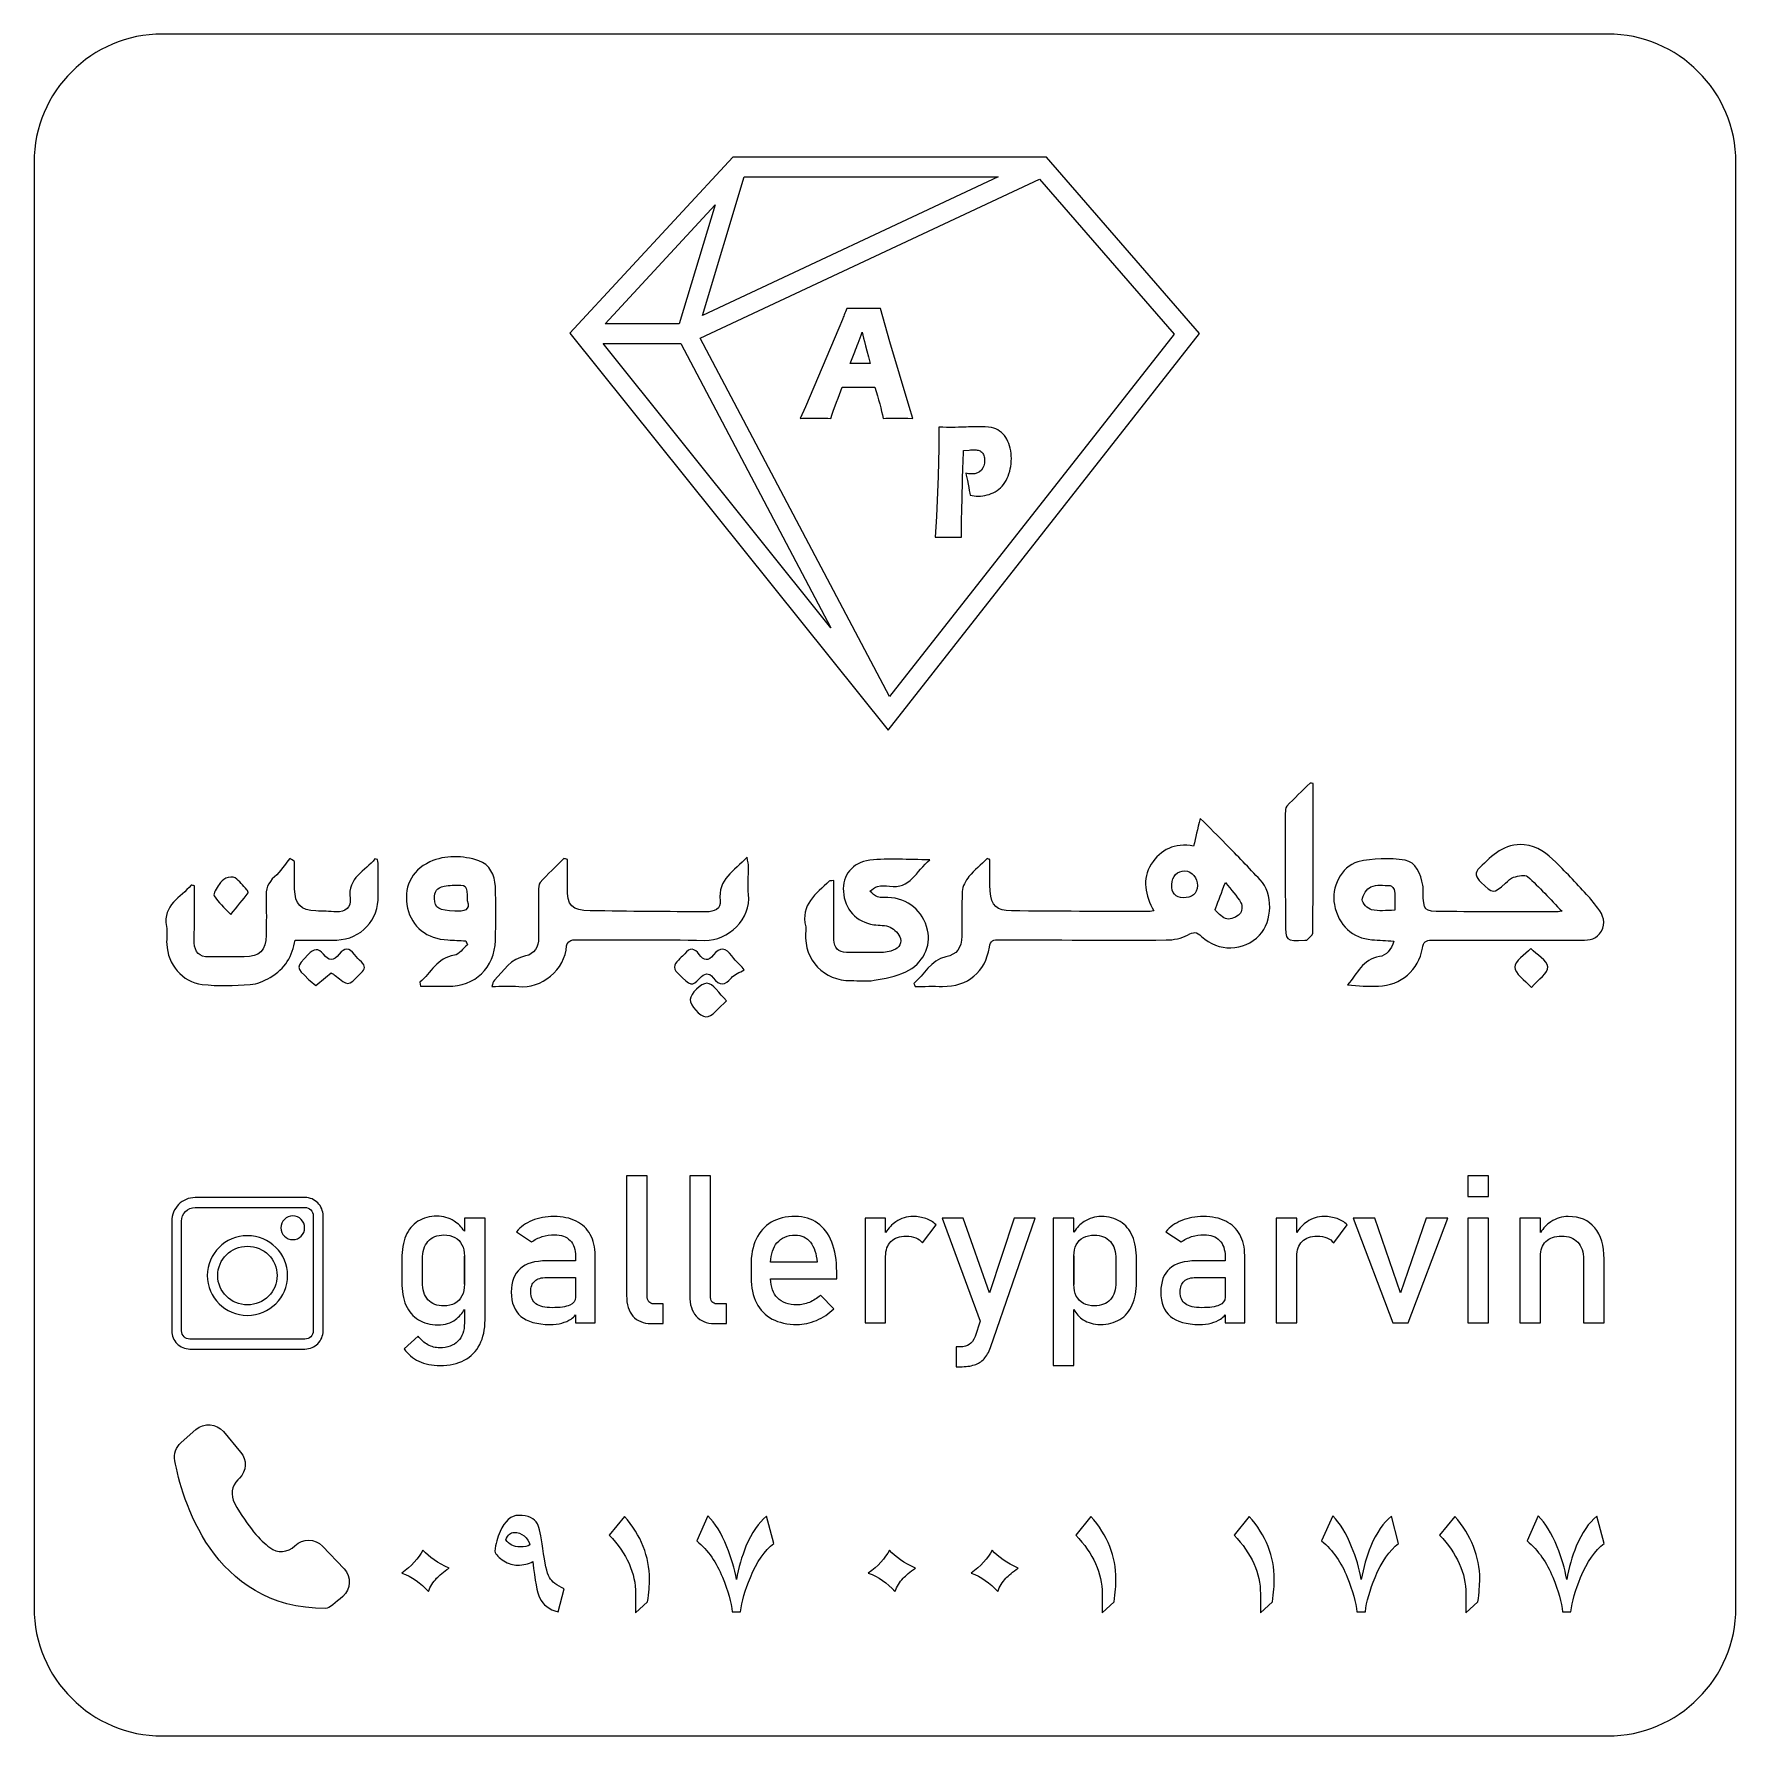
# Model space of a CAD drawing. Header units: millimetres. Extents: x -20.1 to 19.7, y -20.2 to 19.6.
import ezdxf

# ---------------------------------------------------------------- set-up
doc = ezdxf.new("R2010")
doc.units = ezdxf.units.MM
doc.header["$MEASUREMENT"] = 0
doc.layers.add('Layer 1', color=7, linetype='Continuous')

msp = doc.modelspace()

# ---------------------------------------------------------------- linework, layer by layer
at = {"layer": 'Layer 1', "color": 250, "lineweight": 18}
msp.add_open_spline([(-17.102, 19.6352), (-17.102, 19.6352), (16.698, 19.6352), (16.698, 19.6352), (18.3503, 19.6352), (19.698, 18.2875), (19.698, 16.6352), (19.698, 16.6352), (19.698, -17.1648), (19.698, -17.1648), (19.698, -18.8171), (18.3503, -20.1648), (16.698, -20.1648), (16.698, -20.1648), (-17.102, -20.1648), (-17.102, -20.1648), (-18.7543, -20.1648), (-20.102, -18.8171), (-20.102, -17.1648), (-20.102, -17.1648), (-20.102, 16.6352), (-20.102, 16.6352), (-20.102, 18.2875), (-18.7543, 19.6352), (-17.102, 19.6352)], degree=3, knots=[0, 0, 0, 0, 0.125, 0.125, 0.125, 0.25, 0.25, 0.25, 0.375, 0.375, 0.375, 0.5, 0.5, 0.5, 0.625, 0.625, 0.625, 0.75, 0.75, 0.75, 0.875, 0.875, 0.875, 1, 1, 1, 1], dxfattribs=at)
at = {"layer": 'Layer 1', "color": 240}
for points, knots in [([(-3.6642, 16.7555), (-3.6642, 16.7555), (3.5771, 16.7555), (3.5771, 16.7555), (3.5771, 16.7555), (7.1547, 12.6329), (7.1547, 12.6329), (7.1547, 12.6329), (-0.1303, 3.3536), (-0.1303, 3.3536), (-0.1303, 3.3536), (-7.5718, 12.6361), (-7.5718, 12.6361), (-7.5718, 12.6361), (-3.7632, 16.7555), (-3.7632, 16.7555), (-3.7632, 16.7555), (-3.6642, 16.7555), (-3.6642, 16.7555)], [0, 0, 0, 0, 0.1666667, 0.1666667, 0.1666667, 0.3333333, 0.3333333, 0.3333333, 0.5, 0.5, 0.5, 0.6666667, 0.6666667, 0.6666667, 0.8333333, 0.8333333, 0.8333333, 1, 1, 1, 1]), ([(6.56, 12.619), (6.56, 12.619), (3.4134, 16.2447), (3.4134, 16.2447), (3.4134, 16.2447), (-4.5263, 12.5208), (-4.5263, 12.5208), (-4.5263, 12.5208), (-0.0948, 4.1424), (-0.0948, 4.1424), (-0.0948, 4.1424), (6.56, 12.619), (6.56, 12.619)], [0, 0, 0, 0, 0.25, 0.25, 0.25, 0.5, 0.5, 0.5, 0.75, 0.75, 0.75, 1, 1, 1, 1]), ([(2.4435, 16.2957), (2.4435, 16.2957), (-3.4938, 16.2957), (-3.4938, 16.2957), (-3.4938, 16.2957), (-4.4731, 13.0517), (-4.4731, 13.0517), (-4.4731, 13.0517), (2.4435, 16.2957), (2.4435, 16.2957)], [0, 0, 0, 0, 0.3333333, 0.3333333, 0.3333333, 0.6666667, 0.6666667, 0.6666667, 1, 1, 1, 1]), ([(-4.1713, 15.6402), (-4.1713, 15.6402), (-6.7454, 12.856), (-6.7454, 12.856), (-6.7454, 12.856), (-5.0118, 12.856), (-5.0118, 12.856), (-5.0118, 12.856), (-4.1713, 15.6402), (-4.1713, 15.6402)], [0, 0, 0, 0, 0.3333333, 0.3333333, 0.3333333, 0.6666667, 0.6666667, 0.6666667, 1, 1, 1, 1]), ([(-2.1895, 10.6478), (-2.1895, 10.6478), (-2.0637, 10.9191), (-2.0637, 10.9191), (-2.0637, 10.9191), (-1.2808, 12.7551), (-1.2808, 12.7551), (-1.2808, 12.7551), (-1.1972, 12.9608), (-1.1972, 12.9608), (-1.1726, 13.0209), (-1.1383, 13.1073), (-1.0952, 13.2201), (-0.9175, 13.2178), (-0.7882, 13.2168), (-0.7064, 13.2168), (-0.5639, 13.2168), (-0.4319, 13.2178), (-0.3105, 13.2201), (-0.3105, 13.2201), (-0.0897, 12.4345), (-0.0897, 12.4345), (-0.0897, 12.4345), (0.3607, 10.9224), (0.3607, 10.9224), (0.3607, 10.9224), (0.4487, 10.6478), (0.4487, 10.6478), (0.2736, 10.65), (0.168, 10.6511), (0.1302, 10.6511), (0.0449, 10.6511), (-0.0792, 10.65), (-0.2436, 10.6478), (-0.2886, 10.8546), (-0.3528, 11.0986), (-0.4364, 11.3787), (-0.4364, 11.3787), (-1.1999, 11.3787), (-1.1999, 11.3787), (-1.2878, 11.1577), (-1.3785, 10.9136), (-1.4725, 10.6478), (-1.6608, 10.65), (-1.7761, 10.6511), (-1.8183, 10.6511), (-1.8948, 10.6511), (-2.0189, 10.65), (-2.1895, 10.6478)], [0, 0, 0, 0, 0.0625, 0.0625, 0.0625, 0.125, 0.125, 0.125, 0.1875, 0.1875, 0.1875, 0.25, 0.25, 0.25, 0.3125, 0.3125, 0.3125, 0.375, 0.375, 0.375, 0.4375, 0.4375, 0.4375, 0.5, 0.5, 0.5, 0.5625, 0.5625, 0.5625, 0.625, 0.625, 0.625, 0.6875, 0.6875, 0.6875, 0.75, 0.75, 0.75, 0.8125, 0.8125, 0.8125, 0.875, 0.875, 0.875, 0.9375, 0.9375, 0.9375, 1, 1, 1, 1]), ([(-6.7916, 12.3962), (-6.7916, 12.3962), (-1.4652, 5.7521), (-1.4652, 5.7521), (-1.4652, 5.7521), (-4.9794, 12.3962), (-4.9794, 12.3962), (-4.9794, 12.3962), (-6.7916, 12.3962), (-6.7916, 12.3962)], [0, 0, 0, 0, 0.3333333, 0.3333333, 0.3333333, 0.6666667, 0.6666667, 0.6666667, 1, 1, 1, 1]), ([(-1.017, 11.9279), (-1.017, 11.9279), (-0.5454, 11.9279), (-0.5454, 11.9279), (-0.6624, 12.3711), (-0.7266, 12.6162), (-0.738, 12.661), (-0.8049, 12.4761), (-0.8612, 12.324), (-0.9078, 12.207), (-0.9078, 12.207), (-1.017, 11.9279), (-1.017, 11.9279)], [0, 0, 0, 0, 0.25, 0.25, 0.25, 0.5, 0.5, 0.5, 0.75, 0.75, 0.75, 1, 1, 1, 1]), ([(0.9705, 7.8688), (0.9705, 7.8688), (1.0013, 8.3513), (1.0013, 8.3513), (1.0013, 8.3513), (1.0401, 9.2934), (1.0401, 9.2934), (1.0401, 9.2934), (1.0568, 9.9607), (1.0568, 9.9607), (1.0577, 10.0319), (1.0586, 10.1041), (1.0586, 10.1751), (1.0586, 10.2288), (1.0577, 10.3174), (1.0568, 10.4411), (1.1905, 10.4378), (1.2978, 10.4356), (1.3787, 10.4356), (1.4561, 10.4356), (1.5626, 10.4389), (1.6981, 10.4444), (1.8335, 10.4498), (1.9479, 10.453), (2.0421, 10.453), (2.1775, 10.453), (2.2778, 10.4421), (2.3429, 10.4203), (2.408, 10.3994), (2.4669, 10.3656), (2.5189, 10.3196), (2.5716, 10.2737), (2.6147, 10.2201), (2.649, 10.1577), (2.6833, 10.0964), (2.7097, 10.0264), (2.7264, 9.9476), (2.744, 9.8699), (2.7528, 9.79), (2.7528, 9.708), (2.7528, 9.5395), (2.7203, 9.3853), (2.6542, 9.2463), (2.5883, 9.1074), (2.496, 9.0023), (2.3763, 8.9333), (2.2576, 8.8645), (2.1238, 8.8294), (1.9751, 8.8294), (1.9206, 8.8294), (1.8573, 8.8371), (1.786, 8.8524), (1.7781, 8.9104), (1.7623, 8.9957), (1.7403, 9.1107), (1.7183, 9.2255), (1.6998, 9.3098), (1.6858, 9.3655), (1.7306, 9.3535), (1.7773, 9.348), (1.8256, 9.348), (1.9277, 9.348), (2.0033, 9.3787), (2.0535, 9.4389), (2.1037, 9.5001), (2.1283, 9.5745), (2.1283, 9.6632), (2.1283, 9.7058), (2.1229, 9.743), (2.1115, 9.7769), (2.1001, 9.8109), (2.0824, 9.8382), (2.0587, 9.859), (2.035, 9.8798), (2.0077, 9.894), (1.9787, 9.9005), (1.9497, 9.9071), (1.9163, 9.9104), (1.8784, 9.9104), (1.8424, 9.9104), (1.8045, 9.9093), (1.765, 9.906), (1.765, 9.906), (1.6373, 9.895), (1.6373, 9.895), (1.6242, 9.6522), (1.6145, 9.383), (1.6075, 9.0865), (1.5942, 8.5461), (1.5873, 8.2222), (1.5873, 8.1138), (1.5873, 8.1138), (1.5873, 7.8688), (1.5873, 7.8688), (1.5873, 7.8688), (1.2855, 7.8721), (1.2855, 7.8721), (1.2432, 7.8721), (1.1386, 7.8711), (0.9705, 7.8688)], [0, 0, 0, 0, 0.030303, 0.030303, 0.030303, 0.0606061, 0.0606061, 0.0606061, 0.0909091, 0.0909091, 0.0909091, 0.1212121, 0.1212121, 0.1212121, 0.1515152, 0.1515152, 0.1515152, 0.1818182, 0.1818182, 0.1818182, 0.2121212, 0.2121212, 0.2121212, 0.2424242, 0.2424242, 0.2424242, 0.2727273, 0.2727273, 0.2727273, 0.3030303, 0.3030303, 0.3030303, 0.3333333, 0.3333333, 0.3333333, 0.3636364, 0.3636364, 0.3636364, 0.3939394, 0.3939394, 0.3939394, 0.4242424, 0.4242424, 0.4242424, 0.4545455, 0.4545455, 0.4545455, 0.4848485, 0.4848485, 0.4848485, 0.5151515, 0.5151515, 0.5151515, 0.5454545, 0.5454545, 0.5454545, 0.5757576, 0.5757576, 0.5757576, 0.6060606, 0.6060606, 0.6060606, 0.6363636, 0.6363636, 0.6363636, 0.6666667, 0.6666667, 0.6666667, 0.6969697, 0.6969697, 0.6969697, 0.7272727, 0.7272727, 0.7272727, 0.7575758, 0.7575758, 0.7575758, 0.7878788, 0.7878788, 0.7878788, 0.8181818, 0.8181818, 0.8181818, 0.8484848, 0.8484848, 0.8484848, 0.8787879, 0.8787879, 0.8787879, 0.9090909, 0.9090909, 0.9090909, 0.9393939, 0.9393939, 0.9393939, 0.969697, 0.969697, 0.969697, 1, 1, 1, 1]), ([(9.8098, 2.1079), (9.8098, 2.1079), (9.8098, 1.535), (9.8098, 1.535), (9.8094, 0.5598), (9.8114, -0.415), (9.8022, -1.3898), (9.8014, -1.4454), (9.7116, -1.5009), (9.661, -1.5539), (9.6537, -1.5616), (9.6332, -1.556), (9.6183, -1.5568), (9.1645, -1.5781), (9.1625, -1.5781), (9.1613, -1.1279), (9.1589, -0.2815), (9.1585, 0.5654), (9.1597, 1.4119), (9.1597, 1.4673), (9.1597, 1.5414), (9.1923, 1.576), (9.3689, 1.7619), (9.5564, 1.9384), (9.7398, 2.1179), (9.7635, 2.1148), (9.7864, 2.1114), (9.8098, 2.1079)], [0, 0, 0, 0, 0.1111111, 0.1111111, 0.1111111, 0.2222222, 0.2222222, 0.2222222, 0.3333333, 0.3333333, 0.3333333, 0.4444444, 0.4444444, 0.4444444, 0.5555556, 0.5555556, 0.5555556, 0.6666667, 0.6666667, 0.6666667, 0.7777778, 0.7777778, 0.7777778, 0.8888889, 0.8888889, 0.8888889, 1, 1, 1, 1]), ([(0.4739, -2.5709), (0.7193, -2.3581), (0.8557, -2.0266), (1.2238, -1.9461), (1.4749, -1.891), (1.594, -1.7362), (1.5977, -1.4602), (1.6016, -1.1129), (1.5848, -0.7642), (1.6053, -0.4182), (1.6129, -0.2979), (1.6828, -0.1651), (1.7618, -0.0681), (1.8856, 0.0847), (2.0409, 0.2127), (2.1834, 0.3515), (2.2059, 0.3446), (2.2289, 0.3378), (2.2518, 0.3309), (2.2518, 0.2147), (2.251, 0.0984), (2.2518, -0.0179), (2.2526, -0.1483), (2.2457, -0.279), (2.2574, -0.4085), (2.2879, -0.748), (2.4119, -0.8675), (2.7535, -0.8707), (3.8168, -0.8801), (4.8804, -0.8828), (5.9437, -0.8877), (5.9792, -0.8877), (6.0141, -0.8791), (6.0854, -0.8699), (5.8798, -0.5075), (5.8046, -0.1269), (6.0246, 0.2216), (6.2391, 0.5603), (6.573, 0.7304), (7.0139, 0.6451), (7.0621, 0.8467), (7.1076, 1.0382), (7.168, 1.2924), (7.3933, 1.0688), (7.5811, 0.8869), (7.7638, 0.6995), (8.0361, 0.4199), (8.3049, 0.1371), (8.5749, -0.1446), (8.8778, -0.4601), (8.8665, -1.1145), (8.5531, -1.4408), (8.1923, -1.8166), (7.5892, -1.8371), (7.2006, -1.4678), (7.0815, -1.3547), (7.0171, -1.3552), (6.8754, -1.4348), (6.7315, -1.5153), (6.5444, -1.5495), (6.3766, -1.5503), (5.0731, -1.5567), (3.7705, -1.5514), (2.4678, -1.5442), (2.3342, -1.5438), (2.2634, -1.5551), (2.2389, -1.7172), (2.152, -2.3013), (1.7283, -2.6445), (1.141, -2.6357), (0.9278, -2.6325), (0.7142, -2.6353), (0.5013, -2.6353), (0.492, -2.6139), (0.4828, -2.5923), (0.4739, -2.5709)], [0, 0, 0, 0, 0.04, 0.04, 0.04, 0.08, 0.08, 0.08, 0.12, 0.12, 0.12, 0.16, 0.16, 0.16, 0.2, 0.2, 0.2, 0.24, 0.24, 0.24, 0.28, 0.28, 0.28, 0.32, 0.32, 0.32, 0.36, 0.36, 0.36, 0.4, 0.4, 0.4, 0.44, 0.44, 0.44, 0.48, 0.48, 0.48, 0.52, 0.52, 0.52, 0.56, 0.56, 0.56, 0.6, 0.6, 0.6, 0.64, 0.64, 0.64, 0.68, 0.68, 0.68, 0.72, 0.72, 0.72, 0.76, 0.76, 0.76, 0.8, 0.8, 0.8, 0.84, 0.84, 0.84, 0.88, 0.88, 0.88, 0.92, 0.92, 0.92, 0.96, 0.96, 0.96, 1, 1, 1, 1]), ([(-11.077, -2.5408), (-10.8204, -2.3188), (-10.6808, -1.9656), (-10.2717, -1.9093), (-10.1611, -1.894), (-10.0681, -1.7479), (-9.9667, -1.6623), (-9.98, -1.6316), (-9.9933, -1.601), (-10.0065, -1.5705), (-10.1453, -1.5633), (-10.2841, -1.5564), (-10.4229, -1.5496), (-10.9169, -1.5243), (-11.2678, -1.2474), (-11.3675, -0.8049), (-11.4693, -0.3519), (-11.2939, 0.0669), (-10.847, 0.2749), (-10.484, 0.4438), (-10.0758, 0.423), (-9.7024, 0.3031), (-9.4469, 0.221), (-9.3242, -0.0345), (-9.3137, -0.3004), (-9.2969, -0.7196), (-9.2997, -1.1404), (-9.3118, -1.5601), (-9.3295, -2.2053), (-9.784, -2.6346), (-10.4294, -2.6334), (-10.6406, -2.633), (-10.8513, -2.6334), (-11.0625, -2.6334), (-11.0625, -2.6334), (-11.077, -2.5408), (-11.077, -2.5408)], [0, 0, 0, 0, 0.0833333, 0.0833333, 0.0833333, 0.1666667, 0.1666667, 0.1666667, 0.25, 0.25, 0.25, 0.3333333, 0.3333333, 0.3333333, 0.4166667, 0.4166667, 0.4166667, 0.5, 0.5, 0.5, 0.5833333, 0.5833333, 0.5833333, 0.6666667, 0.6666667, 0.6666667, 0.75, 0.75, 0.75, 0.8333333, 0.8333333, 0.8333333, 0.9166667, 0.9166667, 0.9166667, 1, 1, 1, 1]), ([(15.6304, -0.8804), (15.3488, -0.5903), (15.1002, -0.314), (14.825, -0.0678), (14.7659, -0.0146), (14.6058, -0.0541), (14.4995, -0.0818), (14.4287, -0.0999), (14.3688, -0.1687), (14.3093, -0.2206), (14.0155, -0.4773), (14.0212, -0.4728), (13.7343, -0.2), (13.612, -0.0834), (13.577, 0.0209), (13.7053, 0.1439), (13.9978, 0.4251), (14.2791, 0.716), (14.7457, 0.6753), (15.0627, 0.6476), (15.282, 0.4689), (15.488, 0.2662), (15.7508, 0.0075), (15.9997, -0.2645), (16.2508, -0.5344), (16.3293, -0.6185), (16.3949, -0.715), (16.4673, -0.8056), (16.5996, -0.9705), (16.6563, -1.1535), (16.5509, -1.3479), (16.4531, -1.5285), (16.2729, -1.5591), (16.0826, -1.5578), (15.5754, -1.5551), (15.068, -1.5567), (14.5611, -1.557), (13.9022, -1.557), (13.2428, -1.5603), (12.5837, -1.5546), (12.4413, -1.5535), (12.3883, -1.5957), (12.3649, -1.7441), (12.2828, -2.2534), (11.8535, -2.6163), (11.3369, -2.63), (11.1017, -2.6361), (10.8658, -2.6308), (10.6164, -2.5966), (10.8402, -2.3399), (10.9701, -1.9996), (11.3591, -1.9396), (11.522, -1.9147), (11.6403, -1.7844), (11.6942, -1.5767), (11.5209, -1.5656), (11.3527, -1.5554), (11.1849, -1.5442), (10.7267, -1.5124), (10.4044, -1.2111), (10.3078, -0.7246), (10.2306, -0.3372), (10.4568, 0.1689), (10.8547, 0.2743), (11.205, 0.3667), (11.6005, 0.3685), (11.9614, 0.3129), (12.2156, 0.2738), (12.3283, -0.0098), (12.3773, -0.2701), (12.3862, -0.3196), (12.3802, -0.3714), (12.3814, -0.4222), (12.3942, -0.8723), (12.3942, -0.8807), (12.8355, -0.8849), (13.7195, -0.8933), (14.6029, -0.892), (15.486, -0.8941), (15.5214, -0.8944), (15.5572, -0.8876), (15.6304, -0.8804)], [0, 0, 0, 0, 0.037037, 0.037037, 0.037037, 0.0740741, 0.0740741, 0.0740741, 0.1111111, 0.1111111, 0.1111111, 0.1481481, 0.1481481, 0.1481481, 0.1851852, 0.1851852, 0.1851852, 0.2222222, 0.2222222, 0.2222222, 0.2592593, 0.2592593, 0.2592593, 0.2962963, 0.2962963, 0.2962963, 0.3333333, 0.3333333, 0.3333333, 0.3703704, 0.3703704, 0.3703704, 0.4074074, 0.4074074, 0.4074074, 0.4444444, 0.4444444, 0.4444444, 0.4814815, 0.4814815, 0.4814815, 0.5185185, 0.5185185, 0.5185185, 0.5555556, 0.5555556, 0.5555556, 0.5925926, 0.5925926, 0.5925926, 0.6296296, 0.6296296, 0.6296296, 0.6666667, 0.6666667, 0.6666667, 0.7037037, 0.7037037, 0.7037037, 0.7407407, 0.7407407, 0.7407407, 0.7777778, 0.7777778, 0.7777778, 0.8148148, 0.8148148, 0.8148148, 0.8518519, 0.8518519, 0.8518519, 0.8888889, 0.8888889, 0.8888889, 0.9259259, 0.9259259, 0.9259259, 0.962963, 0.962963, 0.962963, 1, 1, 1, 1]), ([(-14.0089, 0.2837), (-14.0089, 0.0693), (-14.0125, -0.1447), (-14.0081, -0.3591), (-14.0012, -0.7161), (-13.8609, -0.8576), (-13.5109, -0.8709), (-13.3524, -0.8765), (-13.1938, -0.8842), (-13.035, -0.891), (-12.8185, -0.9007), (-12.6837, -0.7869), (-12.7107, -0.5808), (-12.7759, -0.0868), (-12.3506, 0.0568), (-12.1305, 0.3464), (-12.1105, 0.3417), (-12.0899, 0.3364), (-12.0699, 0.3316), (-12.0634, 0.274), (-12.0509, 0.2161), (-12.0509, 0.1582), (-12.0501, -0.0659), (-12.0589, -0.29), (-12.0533, -0.5141), (-12.0392, -1.0793), (-12.4536, -1.5327), (-13.0208, -1.5516), (-13.3379, -1.5621), (-13.6549, -1.5536), (-13.9989, -1.5536), (-14.0488, -1.9161), (-14.2347, -2.2327), (-14.5831, -2.4283), (-14.7246, -2.5071), (-14.8868, -2.5839), (-15.044, -2.5936), (-15.4174, -2.6161), (-15.7976, -2.6326), (-16.1677, -2.5887), (-16.644, -2.532), (-16.9752, -2.1249), (-16.9997, -1.6457), (-17.0069, -1.509), (-16.9808, -1.3674), (-17.005, -1.2342), (-17.0979, -0.7245), (-16.6679, -0.5584), (-16.4276, -0.2679), (-16.4023, -0.2731), (-16.3769, -0.2783), (-16.3512, -0.284), (-16.3512, -0.5611), (-16.3508, -0.8383), (-16.3516, -1.1156), (-16.3516, -1.2817), (-16.3572, -1.4482), (-16.3536, -1.6144), (-16.3483, -1.8364), (-16.235, -1.9459), (-16.0165, -1.9463), (-15.7413, -1.9471), (-15.4666, -1.9475), (-15.1914, -1.9463), (-14.8244, -1.9446), (-14.6751, -1.7979), (-14.6727, -1.4353), (-14.6711, -1.1461), (-14.6647, -0.856), (-14.6768, -0.5668), (-14.6853, -0.3652), (-14.6353, -0.2108), (-14.476, -0.0712), (-14.338, 0.0491), (-14.2379, 0.2129), (-14.1212, 0.3573), (-14.0838, 0.3328), (-14.0464, 0.3082), (-14.0089, 0.2837)], [0, 0, 0, 0, 0.0384615, 0.0384615, 0.0384615, 0.0769231, 0.0769231, 0.0769231, 0.1153846, 0.1153846, 0.1153846, 0.1538462, 0.1538462, 0.1538462, 0.1923077, 0.1923077, 0.1923077, 0.2307692, 0.2307692, 0.2307692, 0.2692308, 0.2692308, 0.2692308, 0.3076923, 0.3076923, 0.3076923, 0.3461538, 0.3461538, 0.3461538, 0.3846154, 0.3846154, 0.3846154, 0.4230769, 0.4230769, 0.4230769, 0.4615385, 0.4615385, 0.4615385, 0.5, 0.5, 0.5, 0.5384615, 0.5384615, 0.5384615, 0.5769231, 0.5769231, 0.5769231, 0.6153846, 0.6153846, 0.6153846, 0.6538462, 0.6538462, 0.6538462, 0.6923077, 0.6923077, 0.6923077, 0.7307692, 0.7307692, 0.7307692, 0.7692308, 0.7692308, 0.7692308, 0.8076923, 0.8076923, 0.8076923, 0.8461538, 0.8461538, 0.8461538, 0.8846154, 0.8846154, 0.8846154, 0.9230769, 0.9230769, 0.9230769, 0.9615385, 0.9615385, 0.9615385, 1, 1, 1, 1]), ([(-7.6291, 0.3307), (-7.6291, 0.1178), (-7.6299, -0.095), (-7.6291, -0.3078), (-7.6275, -0.7555), (-7.539, -0.859), (-7.0933, -0.8671), (-6.1897, -0.8831), (-5.2853, -0.8876), (-4.3814, -0.8935), (-4.2051, -0.8948), (-4.0269, -0.8263), (-4.0546, -0.6317), (-4.1263, -0.1267), (-3.7271, 0.0555), (-3.4258, 0.3898), (-3.4089, 0.276), (-3.3937, 0.2196), (-3.3932, 0.163), (-3.3913, -0.054), (-3.4161, -0.2733), (-3.3913, -0.4872), (-3.326, -1.0488), (-3.8692, -1.575), (-4.4175, -1.5615), (-5.4446, -1.5357), (-6.4725, -1.5437), (-7.5, -1.5473), (-7.5523, -1.5473), (-7.6477, -1.6355), (-7.6501, -1.6858), (-7.675, -2.2473), (-8.2527, -2.6996), (-8.7645, -2.6391), (-8.9636, -2.6159), (-9.168, -2.6356), (-9.3989, -2.6356), (-9.3731, -2.5744), (-9.3663, -2.5233), (-9.3373, -2.4935), (-9.1209, -2.2694), (-8.9584, -1.9883), (-8.6055, -1.9223), (-8.4024, -1.8844), (-8.3034, -1.7131), (-8.3042, -1.4983), (-8.3054, -1.1362), (-8.3058, -0.7745), (-8.3027, -0.4128), (-8.3019, -0.3424), (-8.3082, -0.2499), (-8.2684, -0.206), (-8.0914, -0.0113), (-7.8991, 0.1697), (-7.712, 0.356), (-7.6847, 0.3476), (-7.657, 0.3391), (-7.6291, 0.3307)], [0, 0, 0, 0, 0.0526316, 0.0526316, 0.0526316, 0.1052632, 0.1052632, 0.1052632, 0.1578947, 0.1578947, 0.1578947, 0.2105263, 0.2105263, 0.2105263, 0.2631579, 0.2631579, 0.2631579, 0.3157895, 0.3157895, 0.3157895, 0.3684211, 0.3684211, 0.3684211, 0.4210526, 0.4210526, 0.4210526, 0.4736842, 0.4736842, 0.4736842, 0.5263158, 0.5263158, 0.5263158, 0.5789474, 0.5789474, 0.5789474, 0.6315789, 0.6315789, 0.6315789, 0.6842105, 0.6842105, 0.6842105, 0.7368421, 0.7368421, 0.7368421, 0.7894737, 0.7894737, 0.7894737, 0.8421053, 0.8421053, 0.8421053, 0.8947368, 0.8947368, 0.8947368, 0.9473684, 0.9473684, 0.9473684, 1, 1, 1, 1]), ([(0.8486, 0.325), (0.5211, 0.0594), (0.3912, -0.3706), (-0.0976, -0.2906), (-0.1889, -0.2756), (-0.2887, -0.2766), (-0.3784, -0.2966), (-0.4428, -0.3115), (-0.4972, -0.3711), (-0.5559, -0.4112), (-0.4954, -0.4575), (-0.4416, -0.5223), (-0.3736, -0.5452), (-0.3012, -0.5698), (-0.2159, -0.5529), (-0.1362, -0.5561), (0.3373, -0.5763), (0.6857, -0.8639), (0.7931, -1.3213), (0.8816, -1.6975), (0.6909, -2.1042), (0.2817, -2.2982), (0.0549, -2.4056), (-0.2058, -2.451), (-0.4569, -2.4933), (-0.6326, -2.523), (-0.8177, -2.4984), (-0.9988, -2.5001), (-1.6308, -2.506), (-2.0882, -2.0294), (-2.0604, -1.3934), (-2.0585, -1.3426), (-2.0435, -1.2887), (-2.0556, -1.242), (-2.1856, -0.7251), (-1.811, -0.4688), (-1.5081, -0.176), (-1.4965, -0.1642), (-1.4679, -0.1695), (-1.4015, -0.1615), (-1.4015, -0.4833), (-1.402, -0.7962), (-1.4015, -1.1093), (-1.4015, -1.2541), (-1.4035, -1.3989), (-1.3994, -1.5438), (-1.3942, -1.7337), (-1.2977, -1.8423), (-1.1034, -1.8439), (-0.8137, -1.8463), (-0.5241, -1.8447), (-0.2344, -1.8407), (-0.1776, -1.8398), (-0.1197, -1.8245), (-0.0643, -1.8097), (0.0871, -1.7695), (0.2009, -1.6677), (0.1574, -1.5156), (0.1277, -1.4114), (0.021, -1.3012), (-0.0799, -1.2521), (-0.1905, -1.1978), (-0.3342, -1.2127), (-0.4633, -1.1941), (-0.868, -1.1359), (-1.1524, -0.8241), (-1.1754, -0.4157), (-1.1963, -0.0468), (-0.9762, 0.2634), (-0.5542, 0.3133), (-0.1169, 0.3651), (0.3312, 0.325), (0.8486, 0.325)], [0, 0, 0, 0, 0.0416667, 0.0416667, 0.0416667, 0.0833333, 0.0833333, 0.0833333, 0.125, 0.125, 0.125, 0.1666667, 0.1666667, 0.1666667, 0.2083333, 0.2083333, 0.2083333, 0.25, 0.25, 0.25, 0.2916667, 0.2916667, 0.2916667, 0.3333333, 0.3333333, 0.3333333, 0.375, 0.375, 0.375, 0.4166667, 0.4166667, 0.4166667, 0.4583333, 0.4583333, 0.4583333, 0.5, 0.5, 0.5, 0.5416667, 0.5416667, 0.5416667, 0.5833333, 0.5833333, 0.5833333, 0.625, 0.625, 0.625, 0.6666667, 0.6666667, 0.6666667, 0.7083333, 0.7083333, 0.7083333, 0.75, 0.75, 0.75, 0.7916667, 0.7916667, 0.7916667, 0.8333333, 0.8333333, 0.8333333, 0.875, 0.875, 0.875, 0.9166667, 0.9166667, 0.9166667, 0.9583333, 0.9583333, 0.9583333, 1, 1, 1, 1]), ([(6.5022, -0.2516), (6.4961, -0.4524), (6.5926, -0.5638), (6.7761, -0.5622), (6.9664, -0.561), (7.0971, -0.4878), (7.1056, -0.2745), (7.1129, -0.1028), (6.9744, 0.0581), (6.8124, 0.0642), (6.6373, 0.071), (6.5082, -0.0605), (6.5022, -0.2516)], [0, 0, 0, 0, 0.25, 0.25, 0.25, 0.5, 0.5, 0.5, 0.75, 0.75, 0.75, 1, 1, 1, 1]), ([(-15.502, -0.9557), (-15.6573, -0.7883), (-15.7985, -0.6692), (-15.8891, -0.5196), (-15.9193, -0.4704), (-15.8279, -0.3365), (-15.7748, -0.2524), (-15.7379, -0.1933), (-15.6795, -0.1338), (-15.6171, -0.108), (-15.5515, -0.081), (-15.4469, -0.0633), (-15.399, -0.0971), (-15.2949, -0.1707), (-15.2149, -0.279), (-15.1275, -0.3755), (-15.1098, -0.3953), (-15.0873, -0.4399), (-15.0957, -0.4507), (-15.2189, -0.6097), (-15.3472, -0.7645), (-15.502, -0.9557)], [0, 0, 0, 0, 0.1428571, 0.1428571, 0.1428571, 0.2857143, 0.2857143, 0.2857143, 0.4285714, 0.4285714, 0.4285714, 0.5714286, 0.5714286, 0.5714286, 0.7142857, 0.7142857, 0.7142857, 0.8571429, 0.8571429, 0.8571429, 1, 1, 1, 1]), ([(-9.9703, -0.6238), (-9.9776, -0.2517), (-9.9776, -0.2514), (-10.3215, -0.2722), (-10.3859, -0.2762), (-10.4511, -0.2803), (-10.5147, -0.2928), (-10.6728, -0.3238), (-10.7468, -0.4215), (-10.7388, -0.584), (-10.7275, -0.8102), (-10.6285, -0.8604), (-10.2588, -0.8777), (-10.0375, -0.8882), (-9.8939, -0.8589), (-9.9703, -0.6238)], [0, 0, 0, 0, 0.2, 0.2, 0.2, 0.4, 0.4, 0.4, 0.6, 0.6, 0.6, 0.8, 0.8, 0.8, 1, 1, 1, 1]), ([(7.7586, -0.2097), (7.6677, -0.4456), (7.5988, -0.6229), (7.5316, -0.8008), (7.524, -0.8204), (7.516, -0.8551), (7.5244, -0.8623), (7.6117, -0.9339), (7.6959, -1.0418), (7.7944, -1.0586), (7.8873, -1.0743), (8.0213, -1.0173), (8.0912, -0.9468), (8.1428, -0.8949), (8.1605, -0.7461), (8.1227, -0.6808), (8.0282, -0.5183), (7.8937, -0.3787), (7.7586, -0.2097)], [0, 0, 0, 0, 0.1666667, 0.1666667, 0.1666667, 0.3333333, 0.3333333, 0.3333333, 0.5, 0.5, 0.5, 0.6666667, 0.6666667, 0.6666667, 0.8333333, 0.8333333, 0.8333333, 1, 1, 1, 1]), ([(11.72, -0.8562), (11.72, -0.6937), (11.7289, -0.5489), (11.7147, -0.4065), (11.7108, -0.3594), (11.6487, -0.2821), (11.6097, -0.2801), (11.4593, -0.2717), (11.2907, -0.2508), (11.1612, -0.3075), (11.063, -0.3509), (10.9672, -0.5018), (10.958, -0.6121), (10.9524, -0.6872), (11.0867, -0.8236), (11.1785, -0.8454), (11.3418, -0.8839), (11.5204, -0.8562), (11.72, -0.8562)], [0, 0, 0, 0, 0.1666667, 0.1666667, 0.1666667, 0.3333333, 0.3333333, 0.3333333, 0.5, 0.5, 0.5, 0.6666667, 0.6666667, 0.6666667, 0.8333333, 0.8333333, 0.8333333, 1, 1, 1, 1]), ([(-13.1524, -2.3175), (-13.2731, -2.4177), (-13.3882, -2.513), (-13.5129, -2.6169), (-13.5737, -2.5642), (-13.6288, -2.5195), (-13.6803, -2.4713), (-13.9872, -2.1856), (-13.9808, -2.19), (-13.6891, -1.8878), (-13.558, -1.7514), (-13.4526, -1.7346), (-13.3367, -1.8843), (-13.21, -2.0484), (-13.0929, -2.0516), (-12.9666, -1.8838), (-12.8467, -1.7242), (-12.7272, -1.725), (-12.6086, -1.8919), (-12.5631, -1.9559), (-12.5052, -2.0121), (-12.4468, -2.0653), (-12.3482, -2.155), (-12.3599, -2.2367), (-12.4525, -2.3196), (-12.4633, -2.3292), (-12.4714, -2.3417), (-12.4814, -2.3518), (-12.757, -2.6333), (-12.757, -2.633), (-13.06, -2.3791), (-13.0861, -2.357), (-13.1174, -2.3405), (-13.1524, -2.3175)], [0, 0, 0, 0, 0.0909091, 0.0909091, 0.0909091, 0.1818182, 0.1818182, 0.1818182, 0.2727273, 0.2727273, 0.2727273, 0.3636364, 0.3636364, 0.3636364, 0.4545455, 0.4545455, 0.4545455, 0.5454545, 0.5454545, 0.5454545, 0.6363636, 0.6363636, 0.6363636, 0.7272727, 0.7272727, 0.7272727, 0.8181818, 0.8181818, 0.8181818, 0.9090909, 0.9090909, 0.9090909, 1, 1, 1, 1]), ([(-3.4925, -2.2468), (-3.6003, -2.3124), (-3.7219, -2.3535), (-3.7943, -2.4375), (-3.9476, -2.6146), (-4.0719, -2.6323), (-4.217, -2.4359), (-4.3221, -2.2943), (-4.4215, -2.3297), (-4.5353, -2.4464), (-4.7289, -2.6444), (-4.7281, -2.6302), (-5.0394, -2.3374), (-5.206, -2.1801), (-5.0978, -2.0888), (-4.9964, -1.9825), (-4.9614, -1.9455), (-4.9159, -1.9182), (-4.8866, -1.8779), (-4.7663, -1.7126), (-4.6544, -1.742), (-4.5482, -1.8887), (-4.4376, -2.0417), (-4.3326, -2.0554), (-4.2107, -1.8976), (-4.0614, -1.7038), (-3.9197, -1.7396), (-3.7846, -1.9226), (-3.7211, -2.0083), (-3.6422, -2.0819), (-3.4925, -2.2468)], [0, 0, 0, 0, 0.1, 0.1, 0.1, 0.2, 0.2, 0.2, 0.3, 0.3, 0.3, 0.4, 0.4, 0.4, 0.5, 0.5, 0.5, 0.6, 0.6, 0.6, 0.7, 0.7, 0.7, 0.8, 0.8, 0.8, 0.9, 0.9, 0.9, 1, 1, 1, 1]), ([(14.9129, -2.6606), (14.7564, -2.4839), (14.5227, -2.3346), (14.525, -2.189), (14.5274, -2.0418), (14.7636, -1.8982), (14.8973, -1.7534), (15.0409, -1.8941), (15.2842, -2.0249), (15.2995, -2.1786), (15.3128, -2.3141), (15.0722, -2.475), (14.9129, -2.6606)], [0, 0, 0, 0, 0.25, 0.25, 0.25, 0.5, 0.5, 0.5, 0.75, 0.75, 0.75, 1, 1, 1, 1]), ([(-3.9049, -2.9725), (-4.0911, -3.1273), (-4.2505, -3.3583), (-4.3897, -3.3471), (-4.5328, -3.335), (-4.7626, -3.0835), (-4.7586, -2.9427), (-4.7545, -2.8023), (-4.5067, -2.5625), (-4.3659, -2.5625), (-4.2239, -2.563), (-4.0819, -2.8039), (-3.9049, -2.9725)], [0, 0, 0, 0, 0.25, 0.25, 0.25, 0.5, 0.5, 0.5, 0.75, 0.75, 0.75, 1, 1, 1, 1]), ([(-5.7639, -9.8723), (-5.7639, -9.9327), (-5.7515, -9.9793), (-5.7255, -10.0108), (-5.6993, -10.0424), (-5.6624, -10.0588), (-5.6143, -10.0588), (-5.6143, -10.0588), (-5.3879, -10.0588), (-5.3879, -10.0588), (-5.3879, -10.0588), (-5.3879, -10.5185), (-5.3879, -10.5185), (-5.3879, -10.5185), (-5.672, -10.5185), (-5.672, -10.5185), (-5.8544, -10.5185), (-5.9957, -10.4622), (-6.0959, -10.3484), (-6.196, -10.2344), (-6.2454, -10.0754), (-6.2454, -9.8681), (-6.2454, -9.8681), (-6.2454, -7.0694), (-6.2454, -7.0694), (-6.2454, -7.0694), (-5.7639, -7.0694), (-5.7639, -7.0694), (-5.7639, -7.0694), (-5.7639, -9.8723), (-5.7639, -9.8723)], [0, 0, 0, 0, 0.1, 0.1, 0.1, 0.2, 0.2, 0.2, 0.3, 0.3, 0.3, 0.4, 0.4, 0.4, 0.5, 0.5, 0.5, 0.6, 0.6, 0.6, 0.7, 0.7, 0.7, 0.8, 0.8, 0.8, 0.9, 0.9, 0.9, 1, 1, 1, 1]), ([(-4.2864, -9.8723), (-4.2864, -9.9327), (-4.2741, -9.9793), (-4.2479, -10.0108), (-4.2219, -10.0424), (-4.1849, -10.0588), (-4.1369, -10.0588), (-4.1369, -10.0588), (-3.9105, -10.0588), (-3.9105, -10.0588), (-3.9105, -10.0588), (-3.9105, -10.5185), (-3.9105, -10.5185), (-3.9105, -10.5185), (-4.1945, -10.5185), (-4.1945, -10.5185), (-4.3769, -10.5185), (-4.5182, -10.4622), (-4.6183, -10.3484), (-4.7186, -10.2344), (-4.768, -10.0754), (-4.768, -9.8681), (-4.768, -9.8681), (-4.768, -7.0694), (-4.768, -7.0694), (-4.768, -7.0694), (-4.2864, -7.0694), (-4.2864, -7.0694), (-4.2864, -7.0694), (-4.2864, -9.8723), (-4.2864, -9.8723)], [0, 0, 0, 0, 0.1, 0.1, 0.1, 0.2, 0.2, 0.2, 0.3, 0.3, 0.3, 0.4, 0.4, 0.4, 0.5, 0.5, 0.5, 0.6, 0.6, 0.6, 0.7, 0.7, 0.7, 0.8, 0.8, 0.8, 0.9, 0.9, 0.9, 1, 1, 1, 1]), ([(13.4297, -7.0694), (13.4297, -7.0694), (13.9113, -7.0694), (13.9113, -7.0694), (13.9113, -7.0694), (13.9113, -7.5523), (13.9113, -7.5523), (13.9113, -7.5523), (13.4297, -7.5523), (13.4297, -7.5523), (13.4297, -7.5523), (13.4297, -7.0694), (13.4297, -7.0694)], [0, 0, 0, 0, 0.25, 0.25, 0.25, 0.5, 0.5, 0.5, 0.75, 0.75, 0.75, 1, 1, 1, 1]), ([(-13.7669, -11.1162), (-13.7669, -11.1162), (-16.4571, -11.1162), (-16.4571, -11.1162), (-16.5747, -11.1162), (-16.6812, -11.0684), (-16.7582, -10.9914), (-16.8352, -10.9145), (-16.8829, -10.8077), (-16.8829, -10.6904), (-16.8829, -10.6904), (-16.8829, -8.1261), (-16.8829, -8.1261), (-16.8829, -7.9749), (-16.8209, -7.837), (-16.7209, -7.7369), (-16.6203, -7.6364), (-16.4824, -7.5743), (-16.3312, -7.5743), (-16.3312, -7.5743), (-13.7669, -7.5743), (-13.7669, -7.5743), (-13.6498, -7.5743), (-13.5433, -7.622), (-13.4662, -7.699), (-13.3887, -7.7765), (-13.3411, -7.883), (-13.3411, -8.0002), (-13.3411, -8.0002), (-13.3411, -10.6904), (-13.3411, -10.6904), (-13.3411, -10.8077), (-13.3889, -10.9145), (-13.4658, -10.9914), (-13.5428, -11.0684), (-13.6493, -11.1162), (-13.7669, -11.1162)], [0, 0, 0, 0, 0.0833333, 0.0833333, 0.0833333, 0.1666667, 0.1666667, 0.1666667, 0.25, 0.25, 0.25, 0.3333333, 0.3333333, 0.3333333, 0.4166667, 0.4166667, 0.4166667, 0.5, 0.5, 0.5, 0.5833333, 0.5833333, 0.5833333, 0.6666667, 0.6666667, 0.6666667, 0.75, 0.75, 0.75, 0.8333333, 0.8333333, 0.8333333, 0.9166667, 0.9166667, 0.9166667, 1, 1, 1, 1]), ([(-16.4571, -10.8849), (-16.4571, -10.8849), (-13.7669, -10.8849), (-13.7669, -10.8849), (-13.7134, -10.8849), (-13.6645, -10.863), (-13.6294, -10.8279), (-13.5942, -10.7928), (-13.5723, -10.744), (-13.5723, -10.6904), (-13.5723, -10.6904), (-13.5723, -8.0002), (-13.5723, -8.0002), (-13.5723, -7.9463), (-13.5941, -7.8974), (-13.629, -7.8623), (-13.6641, -7.8274), (-13.7131, -7.8056), (-13.7669, -7.8056), (-13.7669, -7.8056), (-16.3312, -7.8056), (-16.3312, -7.8056), (-16.4194, -7.8056), (-16.4996, -7.8417), (-16.5574, -7.8995), (-16.6156, -7.9576), (-16.6517, -8.0379), (-16.6517, -8.1261), (-16.6517, -8.1261), (-16.6517, -10.6904), (-16.6517, -10.6904), (-16.6517, -10.744), (-16.6298, -10.7928), (-16.5946, -10.8279), (-16.5595, -10.863), (-16.5106, -10.8849), (-16.4571, -10.8849)], [0, 0, 0, 0, 0.0833333, 0.0833333, 0.0833333, 0.1666667, 0.1666667, 0.1666667, 0.25, 0.25, 0.25, 0.3333333, 0.3333333, 0.3333333, 0.4166667, 0.4166667, 0.4166667, 0.5, 0.5, 0.5, 0.5833333, 0.5833333, 0.5833333, 0.6666667, 0.6666667, 0.6666667, 0.75, 0.75, 0.75, 0.8333333, 0.8333333, 0.8333333, 0.9166667, 0.9166667, 0.9166667, 1, 1, 1, 1]), ([(-13.7739, -8.2811), (-13.7739, -8.3573), (-13.8053, -8.4265), (-13.8558, -8.4766), (-13.9066, -8.5268), (-13.9758, -8.5576), (-14.0521, -8.5576), (-14.1284, -8.5576), (-14.1977, -8.5268), (-14.2479, -8.4772), (-14.2988, -8.427), (-14.3303, -8.3575), (-14.3303, -8.2811), (-14.3303, -8.2051), (-14.2988, -8.1358), (-14.2483, -8.0856), (-14.1977, -8.0355), (-14.1284, -8.0045), (-14.0521, -8.0045), (-13.9762, -8.0045), (-13.9069, -8.0353), (-13.8565, -8.0851), (-13.8054, -8.1354), (-13.7739, -8.2049), (-13.7739, -8.2811)], [0, 0, 0, 0, 0.125, 0.125, 0.125, 0.25, 0.25, 0.25, 0.375, 0.375, 0.375, 0.5, 0.5, 0.5, 0.625, 0.625, 0.625, 0.75, 0.75, 0.75, 0.875, 0.875, 0.875, 1, 1, 1, 1]), ([(-10.0374, -8.361), (-10.0374, -8.361), (-10.0374, -8.0531), (-10.0374, -8.0531), (-10.0374, -8.0531), (-9.556, -8.0531), (-9.556, -8.0531), (-9.556, -8.0531), (-9.556, -10.4334), (-9.556, -10.4334), (-9.556, -10.6584), (-9.597, -10.8505), (-9.6807, -11.0109), (-9.7631, -11.1715), (-9.8825, -11.2937), (-10.0402, -11.3774), (-10.198, -11.461), (-10.3873, -11.5035), (-10.6096, -11.5035), (-10.7934, -11.5035), (-10.9581, -11.4693), (-11.1049, -11.4006), (-11.2503, -11.3321), (-11.3627, -11.2359), (-11.4437, -11.1112), (-11.4437, -11.1112), (-11.1172, -10.8162), (-11.1172, -10.8162), (-11.0541, -10.9026), (-10.9786, -10.9685), (-10.8922, -11.0165), (-10.8044, -11.0645), (-10.7124, -11.0878), (-10.6164, -11.0878), (-10.4326, -11.0878), (-10.2899, -11.0371), (-10.1898, -10.9356), (-10.0882, -10.8341), (-10.0374, -10.6899), (-10.0374, -10.5034), (-10.0374, -10.5034), (-10.0374, -10.1917), (-10.0374, -10.1917), (-10.0864, -10.2826), (-10.1558, -10.3608), (-10.2446, -10.4265), (-10.3557, -10.5075), (-10.4915, -10.5486), (-10.6548, -10.5486), (-10.8346, -10.5486), (-10.9868, -10.5102), (-11.1144, -10.4321), (-11.2407, -10.3538), (-11.3367, -10.2399), (-11.4039, -10.0904), (-11.4698, -9.9409), (-11.5027, -9.7612), (-11.5027, -9.5512), (-11.5027, -9.5512), (-11.5027, -9.0107), (-11.5027, -9.0107), (-11.5027, -8.7994), (-11.4711, -8.6196), (-11.4066, -8.4701), (-11.3422, -8.3206), (-11.2475, -8.2067), (-11.124, -8.1285), (-10.9991, -8.0503), (-10.851, -8.0105), (-10.6781, -8.0105), (-10.5327, -8.0105), (-10.3996, -8.049), (-10.2803, -8.1244), (-10.1848, -8.1841), (-10.1037, -8.2627), (-10.0374, -8.361)], [0, 0, 0, 0, 0.04, 0.04, 0.04, 0.08, 0.08, 0.08, 0.12, 0.12, 0.12, 0.16, 0.16, 0.16, 0.2, 0.2, 0.2, 0.24, 0.24, 0.24, 0.28, 0.28, 0.28, 0.32, 0.32, 0.32, 0.36, 0.36, 0.36, 0.4, 0.4, 0.4, 0.44, 0.44, 0.44, 0.48, 0.48, 0.48, 0.52, 0.52, 0.52, 0.56, 0.56, 0.56, 0.6, 0.6, 0.6, 0.64, 0.64, 0.64, 0.68, 0.68, 0.68, 0.72, 0.72, 0.72, 0.76, 0.76, 0.76, 0.8, 0.8, 0.8, 0.84, 0.84, 0.84, 0.88, 0.88, 0.88, 0.92, 0.92, 0.92, 0.96, 0.96, 0.96, 1, 1, 1, 1]), ([(-7.4377, -10.3174), (-7.4694, -10.3544), (-7.5051, -10.3869), (-7.5446, -10.4142), (-7.6063, -10.4567), (-7.6791, -10.4883), (-7.7614, -10.5088), (-7.8438, -10.5308), (-7.9357, -10.5418), (-8.0385, -10.5418), (-8.3404, -10.5418), (-8.5668, -10.4787), (-8.7163, -10.3538), (-8.8658, -10.229), (-8.9413, -10.0383), (-8.9413, -9.7831), (-8.9413, -9.5403), (-8.8726, -9.3592), (-8.7354, -9.2371), (-8.5982, -9.1149), (-8.3911, -9.0546), (-8.114, -9.0546), (-8.114, -9.0546), (-7.4377, -9.0546), (-7.4377, -9.0546), (-7.4377, -9.0546), (-7.4377, -8.9517), (-7.4377, -8.9517), (-7.4377, -8.7912), (-7.4802, -8.6663), (-7.5666, -8.5771), (-7.6531, -8.4879), (-7.7737, -8.4426), (-7.9316, -8.4426), (-8.029, -8.4426), (-8.125, -8.4578), (-8.2196, -8.4879), (-8.3129, -8.5181), (-8.3953, -8.5593), (-8.468, -8.6128), (-8.468, -8.6128), (-8.8205, -8.3727), (-8.8205, -8.3727), (-8.7272, -8.2602), (-8.6052, -8.1724), (-8.4528, -8.1107), (-8.3006, -8.049), (-8.1318, -8.0174), (-7.9452, -8.0174), (-7.7421, -8.0174), (-7.568, -8.0531), (-7.4239, -8.1257), (-7.2785, -8.1971), (-7.1687, -8.3013), (-7.0933, -8.4372), (-7.0178, -8.573), (-6.9794, -8.7377), (-6.9794, -8.9297), (-6.9794, -8.9297), (-6.9794, -10.5061), (-6.9794, -10.5061), (-6.9794, -10.5061), (-7.4377, -10.5061), (-7.4377, -10.5061), (-7.4377, -10.5061), (-7.4377, -10.3174), (-7.4377, -10.3174)], [0, 0, 0, 0, 0.0454545, 0.0454545, 0.0454545, 0.0909091, 0.0909091, 0.0909091, 0.1363636, 0.1363636, 0.1363636, 0.1818182, 0.1818182, 0.1818182, 0.2272727, 0.2272727, 0.2272727, 0.2727273, 0.2727273, 0.2727273, 0.3181818, 0.3181818, 0.3181818, 0.3636364, 0.3636364, 0.3636364, 0.4090909, 0.4090909, 0.4090909, 0.4545455, 0.4545455, 0.4545455, 0.5, 0.5, 0.5, 0.5454545, 0.5454545, 0.5454545, 0.5909091, 0.5909091, 0.5909091, 0.6363636, 0.6363636, 0.6363636, 0.6818182, 0.6818182, 0.6818182, 0.7272727, 0.7272727, 0.7272727, 0.7727273, 0.7727273, 0.7727273, 0.8181818, 0.8181818, 0.8181818, 0.8636364, 0.8636364, 0.8636364, 0.9090909, 0.9090909, 0.9090909, 0.9545455, 0.9545455, 0.9545455, 1, 1, 1, 1]), ([(-2.8769, -9.473), (-2.8736, -9.6661), (-2.82, -9.8156), (-2.7167, -9.9203), (-2.6096, -10.0287), (-2.4574, -10.0836), (-2.2598, -10.0836), (-2.1624, -10.0836), (-2.0664, -10.0643), (-1.9703, -10.0246), (-1.8729, -9.9848), (-1.7879, -9.9298), (-1.7124, -9.8586), (-1.7124, -9.8586), (-1.3955, -10.1755), (-1.3955, -10.1755), (-1.5162, -10.292), (-1.652, -10.3812), (-1.8043, -10.4458), (-1.9553, -10.5102), (-2.1075, -10.5418), (-2.2598, -10.5418), (-2.4861, -10.5418), (-2.681, -10.4992), (-2.8415, -10.4142), (-3.0021, -10.3291), (-3.1256, -10.2043), (-3.2091, -10.0397), (-3.2929, -9.875), (-3.3354, -9.6761), (-3.3354, -9.4429), (-3.3354, -9.4429), (-3.3354, -9.1657), (-3.3354, -9.1657), (-3.3354, -8.9229), (-3.2956, -8.7171), (-3.2147, -8.5456), (-3.1338, -8.3741), (-3.0157, -8.2424), (-2.8608, -8.1532), (-2.7057, -8.0627), (-2.5205, -8.0174), (-2.3023, -8.0174), (-2.0979, -8.0174), (-1.9223, -8.0681), (-1.7783, -8.171), (-1.6329, -8.274), (-1.5217, -8.4221), (-1.4462, -8.6155), (-1.3694, -8.8091), (-1.331, -9.0423), (-1.331, -9.3125), (-1.331, -9.3125), (-1.331, -9.473), (-1.331, -9.473), (-1.331, -9.473), (-2.8769, -9.473), (-2.8769, -9.473)], [0, 0, 0, 0, 0.0526316, 0.0526316, 0.0526316, 0.1052632, 0.1052632, 0.1052632, 0.1578947, 0.1578947, 0.1578947, 0.2105263, 0.2105263, 0.2105263, 0.2631579, 0.2631579, 0.2631579, 0.3157895, 0.3157895, 0.3157895, 0.3684211, 0.3684211, 0.3684211, 0.4210526, 0.4210526, 0.4210526, 0.4736842, 0.4736842, 0.4736842, 0.5263158, 0.5263158, 0.5263158, 0.5789474, 0.5789474, 0.5789474, 0.6315789, 0.6315789, 0.6315789, 0.6842105, 0.6842105, 0.6842105, 0.7368421, 0.7368421, 0.7368421, 0.7894737, 0.7894737, 0.7894737, 0.8421053, 0.8421053, 0.8421053, 0.8947368, 0.8947368, 0.8947368, 0.9473684, 0.9473684, 0.9473684, 1, 1, 1, 1]), ([(-0.1882, -8.9531), (-0.1882, -8.9531), (-0.1882, -10.5061), (-0.1882, -10.5061), (-0.1882, -10.5061), (-0.6697, -10.5061), (-0.6697, -10.5061), (-0.6697, -10.5061), (-0.6697, -8.0531), (-0.6697, -8.0531), (-0.6697, -8.0531), (-0.1882, -8.0531), (-0.1882, -8.0531), (-0.1882, -8.0531), (-0.1882, -8.3946), (-0.1882, -8.3946), (-0.1212, -8.2889), (-0.0402, -8.2038), (0.0547, -8.1395), (0.174, -8.0586), (0.3071, -8.0174), (0.4525, -8.0174), (0.5636, -8.0174), (0.6651, -8.0338), (0.7557, -8.0668), (0.8462, -8.0984), (0.9258, -8.1464), (0.993, -8.2094), (0.993, -8.2094), (0.6788, -8.6348), (0.6788, -8.6348), (0.6364, -8.5827), (0.5828, -8.5429), (0.5184, -8.5168), (0.4538, -8.4893), (0.3784, -8.4756), (0.2934, -8.4756), (0.1411, -8.4756), (0.0217, -8.5181), (-0.062, -8.6032), (-0.1457, -8.6869), (-0.1882, -8.8035), (-0.1882, -8.9531)], [0, 0, 0, 0, 0.0714286, 0.0714286, 0.0714286, 0.1428571, 0.1428571, 0.1428571, 0.2142857, 0.2142857, 0.2142857, 0.2857143, 0.2857143, 0.2857143, 0.3571429, 0.3571429, 0.3571429, 0.4285714, 0.4285714, 0.4285714, 0.5, 0.5, 0.5, 0.5714286, 0.5714286, 0.5714286, 0.6428571, 0.6428571, 0.6428571, 0.7142857, 0.7142857, 0.7142857, 0.7857143, 0.7857143, 0.7857143, 0.8571429, 0.8571429, 0.8571429, 0.9285714, 0.9285714, 0.9285714, 1, 1, 1, 1]), ([(2.0256, -10.4671), (2.0256, -10.4671), (1.1358, -8.0531), (1.1358, -8.0531), (1.1358, -8.0531), (1.6268, -8.0531), (1.6268, -8.0531), (1.6268, -8.0531), (2.2446, -9.7986), (2.2446, -9.7986), (2.2446, -9.7986), (2.8164, -8.0531), (2.8164, -8.0531), (2.8164, -8.0531), (3.3076, -8.0531), (3.3076, -8.0531), (3.3076, -8.0531), (2.2634, -11.081), (2.2634, -11.081), (2.2251, -11.192), (2.1757, -11.2812), (2.1139, -11.3458), (2.0522, -11.4116), (1.9767, -11.4582), (1.8875, -11.4871), (1.7984, -11.5159), (1.6873, -11.5296), (1.5569, -11.5296), (1.5569, -11.5296), (1.4596, -11.5296), (1.4596, -11.5296), (1.4596, -11.5296), (1.4596, -11.0659), (1.4596, -11.0659), (1.4596, -11.0659), (1.5569, -11.0659), (1.5569, -11.0659), (1.6461, -11.0659), (1.7174, -11.048), (1.7696, -11.0109), (1.8231, -10.9754), (1.8684, -10.9136), (1.9082, -10.8257), (1.9082, -10.8257), (2.0256, -10.4671), (2.0256, -10.4671)], [0, 0, 0, 0, 0.0666667, 0.0666667, 0.0666667, 0.1333333, 0.1333333, 0.1333333, 0.2, 0.2, 0.2, 0.2666667, 0.2666667, 0.2666667, 0.3333333, 0.3333333, 0.3333333, 0.4, 0.4, 0.4, 0.4666667, 0.4666667, 0.4666667, 0.5333333, 0.5333333, 0.5333333, 0.6, 0.6, 0.6, 0.6666667, 0.6666667, 0.6666667, 0.7333333, 0.7333333, 0.7333333, 0.8, 0.8, 0.8, 0.8666667, 0.8666667, 0.8666667, 0.9333333, 0.9333333, 0.9333333, 1, 1, 1, 1]), ([(4.2158, -8.3809), (4.2819, -8.2789), (4.3628, -8.1972), (4.4572, -8.1354), (4.5766, -8.0572), (4.7097, -8.0174), (4.8565, -8.0174), (5.0294, -8.0174), (5.1775, -8.0572), (5.301, -8.1354), (5.4258, -8.2135), (5.519, -8.3275), (5.5836, -8.477), (5.648, -8.6266), (5.681, -8.8063), (5.681, -9.0175), (5.681, -9.0175), (5.681, -9.5512), (5.681, -9.5512), (5.681, -9.7584), (5.648, -9.9368), (5.5809, -10.0849), (5.5149, -10.2331), (5.4176, -10.347), (5.2899, -10.4251), (5.1624, -10.5034), (5.0101, -10.5418), (4.8331, -10.5418), (4.6809, -10.5418), (4.5464, -10.5047), (4.4325, -10.4321), (4.3399, -10.3729), (4.268, -10.2928), (4.2158, -10.1927), (4.2158, -10.1927), (4.2158, -11.5035), (4.2158, -11.5035), (4.2158, -11.5035), (3.7342, -11.5035), (3.7342, -11.5035), (3.7342, -11.5035), (3.7342, -8.0531), (3.7342, -8.0531), (3.7342, -8.0531), (4.2158, -8.0531), (4.2158, -8.0531), (4.2158, -8.0531), (4.2158, -8.3809), (4.2158, -8.3809)], [0, 0, 0, 0, 0.0625, 0.0625, 0.0625, 0.125, 0.125, 0.125, 0.1875, 0.1875, 0.1875, 0.25, 0.25, 0.25, 0.3125, 0.3125, 0.3125, 0.375, 0.375, 0.375, 0.4375, 0.4375, 0.4375, 0.5, 0.5, 0.5, 0.5625, 0.5625, 0.5625, 0.625, 0.625, 0.625, 0.6875, 0.6875, 0.6875, 0.75, 0.75, 0.75, 0.8125, 0.8125, 0.8125, 0.875, 0.875, 0.875, 0.9375, 0.9375, 0.9375, 1, 1, 1, 1]), ([(7.7513, -10.3174), (7.7196, -10.3544), (7.6839, -10.3869), (7.6442, -10.4142), (7.5825, -10.4567), (7.5097, -10.4883), (7.4275, -10.5088), (7.3452, -10.5308), (7.2533, -10.5418), (7.1503, -10.5418), (6.8485, -10.5418), (6.6222, -10.4787), (6.4725, -10.3538), (6.323, -10.229), (6.2475, -10.0383), (6.2475, -9.7831), (6.2475, -9.5403), (6.3162, -9.3592), (6.4534, -9.2371), (6.5906, -9.1149), (6.7978, -9.0546), (7.0749, -9.0546), (7.0749, -9.0546), (7.7513, -9.0546), (7.7513, -9.0546), (7.7513, -9.0546), (7.7513, -8.9517), (7.7513, -8.9517), (7.7513, -8.7912), (7.7087, -8.6663), (7.6223, -8.5771), (7.5359, -8.4879), (7.4151, -8.4426), (7.2574, -8.4426), (7.16, -8.4426), (7.064, -8.4578), (6.9692, -8.4879), (6.8759, -8.5181), (6.7937, -8.5593), (6.7209, -8.6128), (6.7209, -8.6128), (6.3683, -8.3727), (6.3683, -8.3727), (6.4616, -8.2602), (6.5837, -8.1724), (6.736, -8.1107), (6.8883, -8.049), (7.057, -8.0174), (7.2436, -8.0174), (7.4467, -8.0174), (7.6209, -8.0531), (7.765, -8.1257), (7.9104, -8.1971), (8.0202, -8.3013), (8.0956, -8.4372), (8.1711, -8.573), (8.2095, -8.7377), (8.2095, -8.9297), (8.2095, -8.9297), (8.2095, -10.5061), (8.2095, -10.5061), (8.2095, -10.5061), (7.7513, -10.5061), (7.7513, -10.5061), (7.7513, -10.5061), (7.7513, -10.3174), (7.7513, -10.3174)], [0, 0, 0, 0, 0.0454545, 0.0454545, 0.0454545, 0.0909091, 0.0909091, 0.0909091, 0.1363636, 0.1363636, 0.1363636, 0.1818182, 0.1818182, 0.1818182, 0.2272727, 0.2272727, 0.2272727, 0.2727273, 0.2727273, 0.2727273, 0.3181818, 0.3181818, 0.3181818, 0.3636364, 0.3636364, 0.3636364, 0.4090909, 0.4090909, 0.4090909, 0.4545455, 0.4545455, 0.4545455, 0.5, 0.5, 0.5, 0.5454545, 0.5454545, 0.5454545, 0.5909091, 0.5909091, 0.5909091, 0.6363636, 0.6363636, 0.6363636, 0.6818182, 0.6818182, 0.6818182, 0.7272727, 0.7272727, 0.7272727, 0.7727273, 0.7727273, 0.7727273, 0.8181818, 0.8181818, 0.8181818, 0.8636364, 0.8636364, 0.8636364, 0.9090909, 0.9090909, 0.9090909, 0.9545455, 0.9545455, 0.9545455, 1, 1, 1, 1]), ([(9.425, -8.9531), (9.425, -8.9531), (9.425, -10.5061), (9.425, -10.5061), (9.425, -10.5061), (8.9435, -10.5061), (8.9435, -10.5061), (8.9435, -10.5061), (8.9435, -8.0531), (8.9435, -8.0531), (8.9435, -8.0531), (9.425, -8.0531), (9.425, -8.0531), (9.425, -8.0531), (9.425, -8.3946), (9.425, -8.3946), (9.4921, -8.2889), (9.5731, -8.2038), (9.6678, -8.1395), (9.7872, -8.0586), (9.9203, -8.0174), (10.0657, -8.0174), (10.1768, -8.0174), (10.2784, -8.0338), (10.369, -8.0668), (10.4595, -8.0984), (10.539, -8.1464), (10.6063, -8.2094), (10.6063, -8.2094), (10.2921, -8.6348), (10.2921, -8.6348), (10.2496, -8.5827), (10.1961, -8.5429), (10.1315, -8.5168), (10.0671, -8.4893), (9.9916, -8.4756), (9.9065, -8.4756), (9.7543, -8.4756), (9.6349, -8.5181), (9.5512, -8.6032), (9.4676, -8.6869), (9.425, -8.8035), (9.425, -8.9531)], [0, 0, 0, 0, 0.0714286, 0.0714286, 0.0714286, 0.1428571, 0.1428571, 0.1428571, 0.2142857, 0.2142857, 0.2142857, 0.2857143, 0.2857143, 0.2857143, 0.3571429, 0.3571429, 0.3571429, 0.4285714, 0.4285714, 0.4285714, 0.5, 0.5, 0.5, 0.5714286, 0.5714286, 0.5714286, 0.6428571, 0.6428571, 0.6428571, 0.7142857, 0.7142857, 0.7142857, 0.7857143, 0.7857143, 0.7857143, 0.8571429, 0.8571429, 0.8571429, 0.9285714, 0.9285714, 0.9285714, 1, 1, 1, 1]), ([(12.4529, -8.0531), (12.4529, -8.0531), (12.9564, -8.0531), (12.9564, -8.0531), (12.9564, -8.0531), (12.0344, -10.5061), (12.0344, -10.5061), (12.0344, -10.5061), (11.6708, -10.5061), (11.6708, -10.5061), (11.6708, -10.5061), (10.7489, -8.0531), (10.7489, -8.0531), (10.7489, -8.0531), (11.2524, -8.0531), (11.2524, -8.0531), (11.2524, -8.0531), (11.8533, -9.8037), (11.8533, -9.8037), (11.8533, -9.8037), (12.4529, -8.0531), (12.4529, -8.0531)], [0, 0, 0, 0, 0.1428571, 0.1428571, 0.1428571, 0.2857143, 0.2857143, 0.2857143, 0.4285714, 0.4285714, 0.4285714, 0.5714286, 0.5714286, 0.5714286, 0.7142857, 0.7142857, 0.7142857, 0.8571429, 0.8571429, 0.8571429, 1, 1, 1, 1]), ([(13.4297, -8.0531), (13.4297, -8.0531), (13.9113, -8.0531), (13.9113, -8.0531), (13.9113, -8.0531), (13.9113, -10.5061), (13.9113, -10.5061), (13.9113, -10.5061), (13.4297, -10.5061), (13.4297, -10.5061), (13.4297, -10.5061), (13.4297, -8.0531), (13.4297, -8.0531)], [0, 0, 0, 0, 0.25, 0.25, 0.25, 0.5, 0.5, 0.5, 0.75, 0.75, 0.75, 1, 1, 1, 1]), ([(15.1255, -8.9531), (15.1255, -8.9531), (15.1255, -10.5061), (15.1255, -10.5061), (15.1255, -10.5061), (14.6439, -10.5061), (14.6439, -10.5061), (14.6439, -10.5061), (14.6439, -8.0531), (14.6439, -8.0531), (14.6439, -8.0531), (15.1255, -8.0531), (15.1255, -8.0531), (15.1255, -8.0531), (15.1255, -8.3941), (15.1255, -8.3941), (15.193, -8.2876), (15.2753, -8.2024), (15.3724, -8.1382), (15.4945, -8.0572), (15.6303, -8.0174), (15.7771, -8.0174), (16.0446, -8.0174), (16.2504, -8.1052), (16.3959, -8.2795), (16.5413, -8.4537), (16.6139, -8.6992), (16.6139, -9.0175), (16.6139, -9.0175), (16.6139, -10.5061), (16.6139, -10.5061), (16.6139, -10.5061), (16.1324, -10.5061), (16.1324, -10.5061), (16.1324, -10.5061), (16.1324, -9.0203), (16.1324, -9.0203), (16.1324, -8.846), (16.0872, -8.7129), (15.9966, -8.6183), (15.9074, -8.5236), (15.7812, -8.4756), (15.6193, -8.4756), (15.4615, -8.4756), (15.3408, -8.5181), (15.2543, -8.6018), (15.168, -8.6856), (15.1255, -8.8021), (15.1255, -8.9531)], [0, 0, 0, 0, 0.0625, 0.0625, 0.0625, 0.125, 0.125, 0.125, 0.1875, 0.1875, 0.1875, 0.25, 0.25, 0.25, 0.3125, 0.3125, 0.3125, 0.375, 0.375, 0.375, 0.4375, 0.4375, 0.4375, 0.5, 0.5, 0.5, 0.5625, 0.5625, 0.5625, 0.625, 0.625, 0.625, 0.6875, 0.6875, 0.6875, 0.75, 0.75, 0.75, 0.8125, 0.8125, 0.8125, 0.875, 0.875, 0.875, 0.9375, 0.9375, 0.9375, 1, 1, 1, 1]), ([(-14.1717, -9.3989), (-14.1717, -9.6559), (-14.2773, -9.8887), (-14.4477, -10.0572), (-14.618, -10.2257), (-14.8529, -10.3299), (-15.1121, -10.3299), (-15.3706, -10.3299), (-15.6055, -10.2258), (-15.7756, -10.0576), (-15.9464, -9.889), (-16.052, -9.6558), (-16.052, -9.3989), (-16.052, -9.1421), (-15.9464, -8.9091), (-15.7762, -8.7406), (-15.6058, -8.5721), (-15.3709, -8.4677), (-15.1121, -8.4677), (-14.853, -8.4677), (-14.6182, -8.5719), (-14.4482, -8.7399), (-14.2773, -8.9091), (-14.1717, -9.1421), (-14.1717, -9.3989)], [0, 0, 0, 0, 0.125, 0.125, 0.125, 0.25, 0.25, 0.25, 0.375, 0.375, 0.375, 0.5, 0.5, 0.5, 0.625, 0.625, 0.625, 0.75, 0.75, 0.75, 0.875, 0.875, 0.875, 1, 1, 1, 1]), ([(-14.6195, -9.8835), (-14.4942, -9.7596), (-14.4167, -9.5882), (-14.4167, -9.3989), (-14.4167, -9.2097), (-14.4942, -9.0382), (-14.6195, -8.9141), (-14.7452, -8.7898), (-14.9196, -8.7127), (-15.1121, -8.7127), (-15.3045, -8.7127), (-15.4784, -8.7896), (-15.604, -8.9137), (-15.7293, -9.0377), (-15.8071, -9.2095), (-15.8071, -9.3989), (-15.8071, -9.5882), (-15.7296, -9.7597), (-15.6044, -9.8834), (-15.4786, -10.008), (-15.3045, -10.0849), (-15.1121, -10.0849), (-14.9195, -10.0849), (-14.7452, -10.0078), (-14.6195, -9.8835)], [0, 0, 0, 0, 0.125, 0.125, 0.125, 0.25, 0.25, 0.25, 0.375, 0.375, 0.375, 0.5, 0.5, 0.5, 0.625, 0.625, 0.625, 0.75, 0.75, 0.75, 0.875, 0.875, 0.875, 1, 1, 1, 1]), ([(-10.0374, -8.9435), (-10.0374, -8.8405), (-10.0567, -8.7514), (-10.095, -8.6773), (-10.1321, -8.6032), (-10.1869, -8.547), (-10.2597, -8.5086), (-10.3311, -8.4688), (-10.4175, -8.4496), (-10.519, -8.4496), (-10.6781, -8.4496), (-10.8016, -8.499), (-10.8894, -8.5991), (-10.9772, -8.6979), (-11.0211, -8.8378), (-11.0211, -9.0175), (-11.0211, -9.0175), (-11.0211, -9.5512), (-11.0211, -9.5512), (-11.0211, -9.7296), (-10.9772, -9.8668), (-10.8894, -9.9642), (-10.8016, -10.0616), (-10.6781, -10.1096), (-10.519, -10.1096), (-10.4175, -10.1096), (-10.3311, -10.089), (-10.2597, -10.0492), (-10.1869, -10.0094), (-10.1321, -9.9505), (-10.095, -9.875), (-10.0567, -9.7996), (-10.0374, -9.7091), (-10.0374, -9.6033), (-10.0374, -9.6033), (-10.0374, -8.9435), (-10.0374, -8.9435)], [0, 0, 0, 0, 0.0833333, 0.0833333, 0.0833333, 0.1666667, 0.1666667, 0.1666667, 0.25, 0.25, 0.25, 0.3333333, 0.3333333, 0.3333333, 0.4166667, 0.4166667, 0.4166667, 0.5, 0.5, 0.5, 0.5833333, 0.5833333, 0.5833333, 0.6666667, 0.6666667, 0.6666667, 0.75, 0.75, 0.75, 0.8333333, 0.8333333, 0.8333333, 0.9166667, 0.9166667, 0.9166667, 1, 1, 1, 1]), ([(-2.8762, -9.0862), (-2.8762, -9.0862), (-1.7906, -9.0862), (-1.7906, -9.0862), (-1.8043, -8.8858), (-1.8565, -8.7308), (-1.9457, -8.6196), (-2.0348, -8.5086), (-2.1528, -8.4523), (-2.3023, -8.4523), (-2.4848, -8.4523), (-2.6275, -8.5127), (-2.7277, -8.6321), (-2.8195, -8.7414), (-2.8686, -8.8937), (-2.8762, -9.0862)], [0, 0, 0, 0, 0.2, 0.2, 0.2, 0.4, 0.4, 0.4, 0.6, 0.6, 0.6, 0.8, 0.8, 0.8, 1, 1, 1, 1]), ([(4.2158, -9.6075), (4.2158, -9.7132), (4.235, -9.8037), (4.272, -9.8777), (4.3104, -9.9519), (4.3653, -10.0081), (4.4366, -10.0479), (4.508, -10.0877), (4.5944, -10.1068), (4.6973, -10.1068), (4.8565, -10.1068), (4.9799, -10.0588), (5.0677, -9.9614), (5.1555, -9.864), (5.1994, -9.7282), (5.1994, -9.5512), (5.1994, -9.5512), (5.1994, -9.0203), (5.1994, -9.0203), (5.1994, -8.8405), (5.1555, -8.7006), (5.0677, -8.6018), (4.9799, -8.5017), (4.8565, -8.4523), (4.6973, -8.4523), (4.5944, -8.4523), (4.508, -8.4715), (4.4366, -8.5099), (4.3653, -8.547), (4.3104, -8.6032), (4.272, -8.676), (4.235, -8.7486), (4.2158, -8.8364), (4.2158, -8.9393), (4.2158, -8.9393), (4.2158, -9.6075), (4.2158, -9.6075)], [0, 0, 0, 0, 0.0833333, 0.0833333, 0.0833333, 0.1666667, 0.1666667, 0.1666667, 0.25, 0.25, 0.25, 0.3333333, 0.3333333, 0.3333333, 0.4166667, 0.4166667, 0.4166667, 0.5, 0.5, 0.5, 0.5833333, 0.5833333, 0.5833333, 0.6666667, 0.6666667, 0.6666667, 0.75, 0.75, 0.75, 0.8333333, 0.8333333, 0.8333333, 0.9166667, 0.9166667, 0.9166667, 1, 1, 1, 1]), ([(-10.0374, -9.6033), (-10.0374, -9.6033), (-10.0374, -8.9435), (-10.0374, -8.9435), (-10.0374, -8.9435), (-10.0374, -9.6033), (-10.0374, -9.6033)], [0, 0, 0, 0, 0.5, 0.5, 0.5, 1, 1, 1, 1]), ([(4.2158, -8.9393), (4.2158, -8.9393), (4.2158, -9.6075), (4.2158, -9.6075), (4.2158, -9.6075), (4.2158, -8.9393), (4.2158, -8.9393)], [0, 0, 0, 0, 0.5, 0.5, 0.5, 1, 1, 1, 1]), ([(-7.4377, -9.9052), (-7.4377, -9.9052), (-7.4377, -9.4429), (-7.4377, -9.4429), (-7.4377, -9.4429), (-8.1113, -9.4429), (-8.1113, -9.4429), (-8.2374, -9.4429), (-8.3322, -9.4703), (-8.3939, -9.5266), (-8.4556, -9.5828), (-8.4872, -9.6679), (-8.4872, -9.7831), (-8.4872, -9.9079), (-8.446, -9.9999), (-8.3637, -10.0602), (-8.28, -10.1193), (-8.1552, -10.1494), (-7.9864, -10.1494), (-7.8012, -10.1494), (-7.664, -10.1302), (-7.5735, -10.0904), (-7.4829, -10.0506), (-7.4377, -9.9889), (-7.4377, -9.9052)], [0, 0, 0, 0, 0.125, 0.125, 0.125, 0.25, 0.25, 0.25, 0.375, 0.375, 0.375, 0.5, 0.5, 0.5, 0.625, 0.625, 0.625, 0.75, 0.75, 0.75, 0.875, 0.875, 0.875, 1, 1, 1, 1]), ([(7.7513, -9.9052), (7.7513, -9.9052), (7.7513, -9.4429), (7.7513, -9.4429), (7.7513, -9.4429), (7.0776, -9.4429), (7.0776, -9.4429), (6.9514, -9.4429), (6.8567, -9.4703), (6.795, -9.5266), (6.7332, -9.5828), (6.7018, -9.6679), (6.7018, -9.7831), (6.7018, -9.9079), (6.7428, -9.9999), (6.8252, -10.0602), (6.9089, -10.1193), (7.0337, -10.1494), (7.2025, -10.1494), (7.3877, -10.1494), (7.5249, -10.1302), (7.6155, -10.0904), (7.706, -10.0506), (7.7513, -9.9889), (7.7513, -9.9052)], [0, 0, 0, 0, 0.125, 0.125, 0.125, 0.25, 0.25, 0.25, 0.375, 0.375, 0.375, 0.5, 0.5, 0.5, 0.625, 0.625, 0.625, 0.75, 0.75, 0.75, 0.875, 0.875, 0.875, 1, 1, 1, 1]), ([(-15.3377, -14.1758), (-15.3377, -14.1758), (-15.2982, -14.1372), (-15.2982, -14.1372), (-15.1308, -13.9722), (-15.1188, -13.7063), (-15.2701, -13.5266), (-15.2701, -13.5266), (-15.6748, -13.0469), (-15.6748, -13.0469), (-15.8373, -12.8543), (-16.1266, -12.833), (-16.316, -12.9995), (-16.316, -12.9995), (-16.6636, -13.3057), (-16.6636, -13.3057), (-16.7835, -13.4115), (-16.8379, -13.5712), (-16.8085, -13.7281), (-16.6508, -14.5713), (-15.9479, -17.1855), (-13.2758, -17.1855), (-13.2155, -17.1855), (-13.0433, -17.0463), (-12.8811, -16.9011), (-12.6905, -16.7317), (-12.6776, -16.4385), (-12.8534, -16.2537), (-12.8534, -16.2537), (-13.357, -15.7251), (-13.357, -15.7251), (-13.5313, -15.5421), (-13.8221, -15.5385), (-14.0008, -15.717), (-14.1605, -15.8768), (-14.4119, -15.8945), (-14.5914, -15.7586), (-14.8079, -15.5935), (-15.1007, -15.2875), (-15.4144, -14.7185), (-15.5123, -14.5412), (-15.4817, -14.3182), (-15.3377, -14.1758)], [0, 0, 0, 0, 0.0714286, 0.0714286, 0.0714286, 0.1428571, 0.1428571, 0.1428571, 0.2142857, 0.2142857, 0.2142857, 0.2857143, 0.2857143, 0.2857143, 0.3571429, 0.3571429, 0.3571429, 0.4285714, 0.4285714, 0.4285714, 0.5, 0.5, 0.5, 0.5714286, 0.5714286, 0.5714286, 0.6428571, 0.6428571, 0.6428571, 0.7142857, 0.7142857, 0.7142857, 0.7857143, 0.7857143, 0.7857143, 0.8571429, 0.8571429, 0.8571429, 0.9285714, 0.9285714, 0.9285714, 1, 1, 1, 1]), ([(-7.7015, -16.7212), (-7.7015, -16.7212), (-7.843, -17.2649), (-7.843, -17.2649), (-8.0562, -17.2074), (-8.2008, -17.0989), (-8.2777, -16.941), (-8.3372, -16.8161), (-8.3915, -16.5314), (-8.4397, -16.0862), (-8.5392, -16.1419), (-8.6591, -16.1692), (-8.7995, -16.1692), (-8.9, -16.1692), (-9.0056, -16.1355), (-9.1174, -16.068), (-9.2281, -16.0004), (-9.2988, -15.9247), (-9.3296, -15.8408), (-9.306, -15.6766), (-9.264, -15.5242), (-9.2024, -15.3837), (-9.0927, -15.1319), (-8.9472, -15.006), (-8.7646, -15.006), (-8.5464, -15.006), (-8.3997, -15.0735), (-8.3269, -15.2076), (-8.2828, -15.287), (-8.2419, -15.4786), (-8.2029, -15.7815), (-8.1587, -16.1282), (-8.1075, -16.3544), (-8.049, -16.4603), (-7.9947, -16.5597), (-7.8789, -16.6464), (-7.7015, -16.7212)], [0, 0, 0, 0, 0.0833333, 0.0833333, 0.0833333, 0.1666667, 0.1666667, 0.1666667, 0.25, 0.25, 0.25, 0.3333333, 0.3333333, 0.3333333, 0.4166667, 0.4166667, 0.4166667, 0.5, 0.5, 0.5, 0.5833333, 0.5833333, 0.5833333, 0.6666667, 0.6666667, 0.6666667, 0.75, 0.75, 0.75, 0.8333333, 0.8333333, 0.8333333, 0.9166667, 0.9166667, 0.9166667, 1, 1, 1, 1]), ([(-5.7098, -16.4995), (-5.7098, -16.6345), (-5.7242, -16.8097), (-5.7529, -17.0259), (-5.7529, -17.0259), (-6.0338, -17.285), (-6.0338, -17.285), (-6.0338, -17.285), (-6.0338, -16.8407), (-6.0338, -16.8407), (-6.0338, -16.3581), (-6.2389, -15.9001), (-6.65, -15.4667), (-6.65, -15.4667), (-6.2953, -15.0288), (-6.2953, -15.0288), (-5.9046, -15.4768), (-5.7098, -15.9676), (-5.7098, -16.4995)], [0, 0, 0, 0, 0.1666667, 0.1666667, 0.1666667, 0.3333333, 0.3333333, 0.3333333, 0.5, 0.5, 0.5, 0.6666667, 0.6666667, 0.6666667, 0.8333333, 0.8333333, 0.8333333, 1, 1, 1, 1]), ([(-2.8027, -15.6647), (-3.0149, -15.8225), (-3.1974, -16.0862), (-3.3511, -16.4557), (-3.4752, -16.7504), (-3.551, -17.0204), (-3.5798, -17.2649), (-3.5798, -17.2649), (-3.7756, -17.2649), (-3.7756, -17.2649), (-3.7971, -17.046), (-3.873, -16.7741), (-4.0032, -16.4502), (-4.1396, -16.1117), (-4.3395, -15.8289), (-4.6019, -15.6018), (-4.6019, -15.6018), (-4.3426, -15.017), (-4.3426, -15.017), (-4.1754, -15.1857), (-4.0278, -15.4266), (-3.9007, -15.7386), (-3.7971, -15.9913), (-3.7223, -16.2468), (-3.6751, -16.5068), (-3.627, -16.2285), (-3.5521, -15.9685), (-3.4526, -15.7277), (-3.3205, -15.4102), (-3.1594, -15.1766), (-2.9698, -15.027), (-2.9698, -15.027), (-2.8027, -15.6647), (-2.8027, -15.6647)], [0, 0, 0, 0, 0.0909091, 0.0909091, 0.0909091, 0.1818182, 0.1818182, 0.1818182, 0.2727273, 0.2727273, 0.2727273, 0.3636364, 0.3636364, 0.3636364, 0.4545455, 0.4545455, 0.4545455, 0.5454545, 0.5454545, 0.5454545, 0.6363636, 0.6363636, 0.6363636, 0.7272727, 0.7272727, 0.7272727, 0.8181818, 0.8181818, 0.8181818, 0.9090909, 0.9090909, 0.9090909, 1, 1, 1, 1]), ([(5.1998, -16.4995), (5.1998, -16.6345), (5.1855, -16.8097), (5.1569, -17.0259), (5.1569, -17.0259), (4.8759, -17.285), (4.8759, -17.285), (4.8759, -17.285), (4.8759, -16.8407), (4.8759, -16.8407), (4.8759, -16.3581), (4.6708, -15.9001), (4.2597, -15.4667), (4.2597, -15.4667), (4.6145, -15.0288), (4.6145, -15.0288), (5.0051, -15.4768), (5.1998, -15.9676), (5.1998, -16.4995)], [0, 0, 0, 0, 0.1666667, 0.1666667, 0.1666667, 0.3333333, 0.3333333, 0.3333333, 0.5, 0.5, 0.5, 0.6666667, 0.6666667, 0.6666667, 0.8333333, 0.8333333, 0.8333333, 1, 1, 1, 1]), ([(8.9013, -16.4995), (8.9013, -16.6345), (8.8869, -16.8097), (8.8583, -17.0259), (8.8583, -17.0259), (8.5773, -17.285), (8.5773, -17.285), (8.5773, -17.285), (8.5773, -16.8407), (8.5773, -16.8407), (8.5773, -16.3581), (8.3722, -15.9001), (7.9611, -15.4667), (7.9611, -15.4667), (8.3159, -15.0288), (8.3159, -15.0288), (8.7065, -15.4768), (8.9013, -15.9676), (8.9013, -16.4995)], [0, 0, 0, 0, 0.1666667, 0.1666667, 0.1666667, 0.3333333, 0.3333333, 0.3333333, 0.5, 0.5, 0.5, 0.6666667, 0.6666667, 0.6666667, 0.8333333, 0.8333333, 0.8333333, 1, 1, 1, 1]), ([(11.8085, -15.6647), (11.5963, -15.8225), (11.4138, -16.0862), (11.26, -16.4557), (11.1359, -16.7504), (11.06, -17.0204), (11.0313, -17.2649), (11.0313, -17.2649), (10.8355, -17.2649), (10.8355, -17.2649), (10.8141, -17.046), (10.7381, -16.7741), (10.608, -16.4502), (10.4716, -16.1117), (10.2717, -15.8289), (10.0092, -15.6018), (10.0092, -15.6018), (10.2686, -15.017), (10.2686, -15.017), (10.4357, -15.1857), (10.5834, -15.4266), (10.7105, -15.7386), (10.8141, -15.9913), (10.8889, -16.2468), (10.936, -16.5068), (10.9842, -16.2285), (11.059, -15.9685), (11.1585, -15.7277), (11.2907, -15.4102), (11.4517, -15.1766), (11.6413, -15.027), (11.6413, -15.027), (11.8085, -15.6647), (11.8085, -15.6647)], [0, 0, 0, 0, 0.0909091, 0.0909091, 0.0909091, 0.1818182, 0.1818182, 0.1818182, 0.2727273, 0.2727273, 0.2727273, 0.3636364, 0.3636364, 0.3636364, 0.4545455, 0.4545455, 0.4545455, 0.5454545, 0.5454545, 0.5454545, 0.6363636, 0.6363636, 0.6363636, 0.7272727, 0.7272727, 0.7272727, 0.8181818, 0.8181818, 0.8181818, 0.9090909, 0.9090909, 0.9090909, 1, 1, 1, 1]), ([(13.7068, -16.4995), (13.7068, -16.6345), (13.6924, -16.8097), (13.6638, -17.0259), (13.6638, -17.0259), (13.3828, -17.285), (13.3828, -17.285), (13.3828, -17.285), (13.3828, -16.8407), (13.3828, -16.8407), (13.3828, -16.3581), (13.1778, -15.9001), (12.7667, -15.4667), (12.7667, -15.4667), (13.1214, -15.0288), (13.1214, -15.0288), (13.512, -15.4768), (13.7068, -15.9676), (13.7068, -16.4995)], [0, 0, 0, 0, 0.1666667, 0.1666667, 0.1666667, 0.3333333, 0.3333333, 0.3333333, 0.5, 0.5, 0.5, 0.6666667, 0.6666667, 0.6666667, 0.8333333, 0.8333333, 0.8333333, 1, 1, 1, 1]), ([(16.614, -15.6647), (16.4018, -15.8225), (16.2193, -16.0862), (16.0655, -16.4557), (15.9415, -16.7504), (15.8656, -17.0204), (15.837, -17.2649), (15.837, -17.2649), (15.641, -17.2649), (15.641, -17.2649), (15.6196, -17.046), (15.5437, -16.7741), (15.4135, -16.4502), (15.2771, -16.1117), (15.0772, -15.8289), (14.8148, -15.6018), (14.8148, -15.6018), (15.0742, -15.017), (15.0742, -15.017), (15.2412, -15.1857), (15.3889, -15.4266), (15.5161, -15.7386), (15.6196, -15.9913), (15.6944, -16.2468), (15.7415, -16.5068), (15.7898, -16.2285), (15.8646, -15.9685), (15.964, -15.7277), (16.0963, -15.4102), (16.2572, -15.1766), (16.447, -15.027), (16.447, -15.027), (16.614, -15.6647), (16.614, -15.6647)], [0, 0, 0, 0, 0.0909091, 0.0909091, 0.0909091, 0.1818182, 0.1818182, 0.1818182, 0.2727273, 0.2727273, 0.2727273, 0.3636364, 0.3636364, 0.3636364, 0.4545455, 0.4545455, 0.4545455, 0.5454545, 0.5454545, 0.5454545, 0.6363636, 0.6363636, 0.6363636, 0.7272727, 0.7272727, 0.7272727, 0.8181818, 0.8181818, 0.8181818, 0.9090909, 0.9090909, 0.9090909, 1, 1, 1, 1]), ([(-8.5063, -15.6966), (-8.5258, -15.6136), (-8.5698, -15.5443), (-8.6396, -15.4886), (-8.7083, -15.4321), (-8.7893, -15.4038), (-8.8825, -15.4038), (-8.9544, -15.4038), (-9.0179, -15.4622), (-9.0722, -15.5799), (-8.9933, -15.6903), (-8.8815, -15.745), (-8.7381, -15.745), (-8.6325, -15.745), (-8.5546, -15.7286), (-8.5063, -15.6966)], [0, 0, 0, 0, 0.2, 0.2, 0.2, 0.4, 0.4, 0.4, 0.6, 0.6, 0.6, 0.8, 0.8, 0.8, 1, 1, 1, 1]), ([(-10.3976, -16.2386), (-10.5277, -16.3316), (-10.6241, -16.411), (-10.6867, -16.4776), (-10.7717, -16.5679), (-10.8353, -16.671), (-10.8794, -16.7869), (-11.0588, -16.5834), (-11.2659, -16.4393), (-11.5027, -16.3544), (-11.2772, -16.1957), (-11.1122, -16.0169), (-11.0065, -15.8189), (-10.864, -15.9858), (-10.661, -16.1254), (-10.3976, -16.2386)], [0, 0, 0, 0, 0.2, 0.2, 0.2, 0.4, 0.4, 0.4, 0.6, 0.6, 0.6, 0.8, 0.8, 0.8, 1, 1, 1, 1]), ([(0.5122, -16.2386), (0.382, -16.3316), (0.2856, -16.411), (0.2231, -16.4776), (0.1381, -16.5679), (0.0744, -16.671), (0.0304, -16.7869), (-0.1491, -16.5834), (-0.3562, -16.4393), (-0.5929, -16.3544), (-0.3674, -16.1957), (-0.2024, -16.0169), (-0.0968, -15.8189), (0.0458, -15.9858), (0.2488, -16.1254), (0.5122, -16.2386)], [0, 0, 0, 0, 0.2, 0.2, 0.2, 0.4, 0.4, 0.4, 0.6, 0.6, 0.6, 0.8, 0.8, 0.8, 1, 1, 1, 1]), ([(2.915, -16.2386), (2.7848, -16.3316), (2.6885, -16.411), (2.6258, -16.4776), (2.5408, -16.5679), (2.4772, -16.671), (2.4331, -16.7869), (2.2537, -16.5834), (2.0466, -16.4393), (1.8098, -16.3544), (2.0353, -16.1957), (2.2005, -16.0169), (2.3061, -15.8189), (2.4485, -15.9858), (2.6515, -16.1254), (2.915, -16.2386)], [0, 0, 0, 0, 0.2, 0.2, 0.2, 0.4, 0.4, 0.4, 0.6, 0.6, 0.6, 0.8, 0.8, 0.8, 1, 1, 1, 1])]:
    msp.add_open_spline(points, degree=3, knots=knots, dxfattribs=at)

doc.saveas('drawing.dxf')
